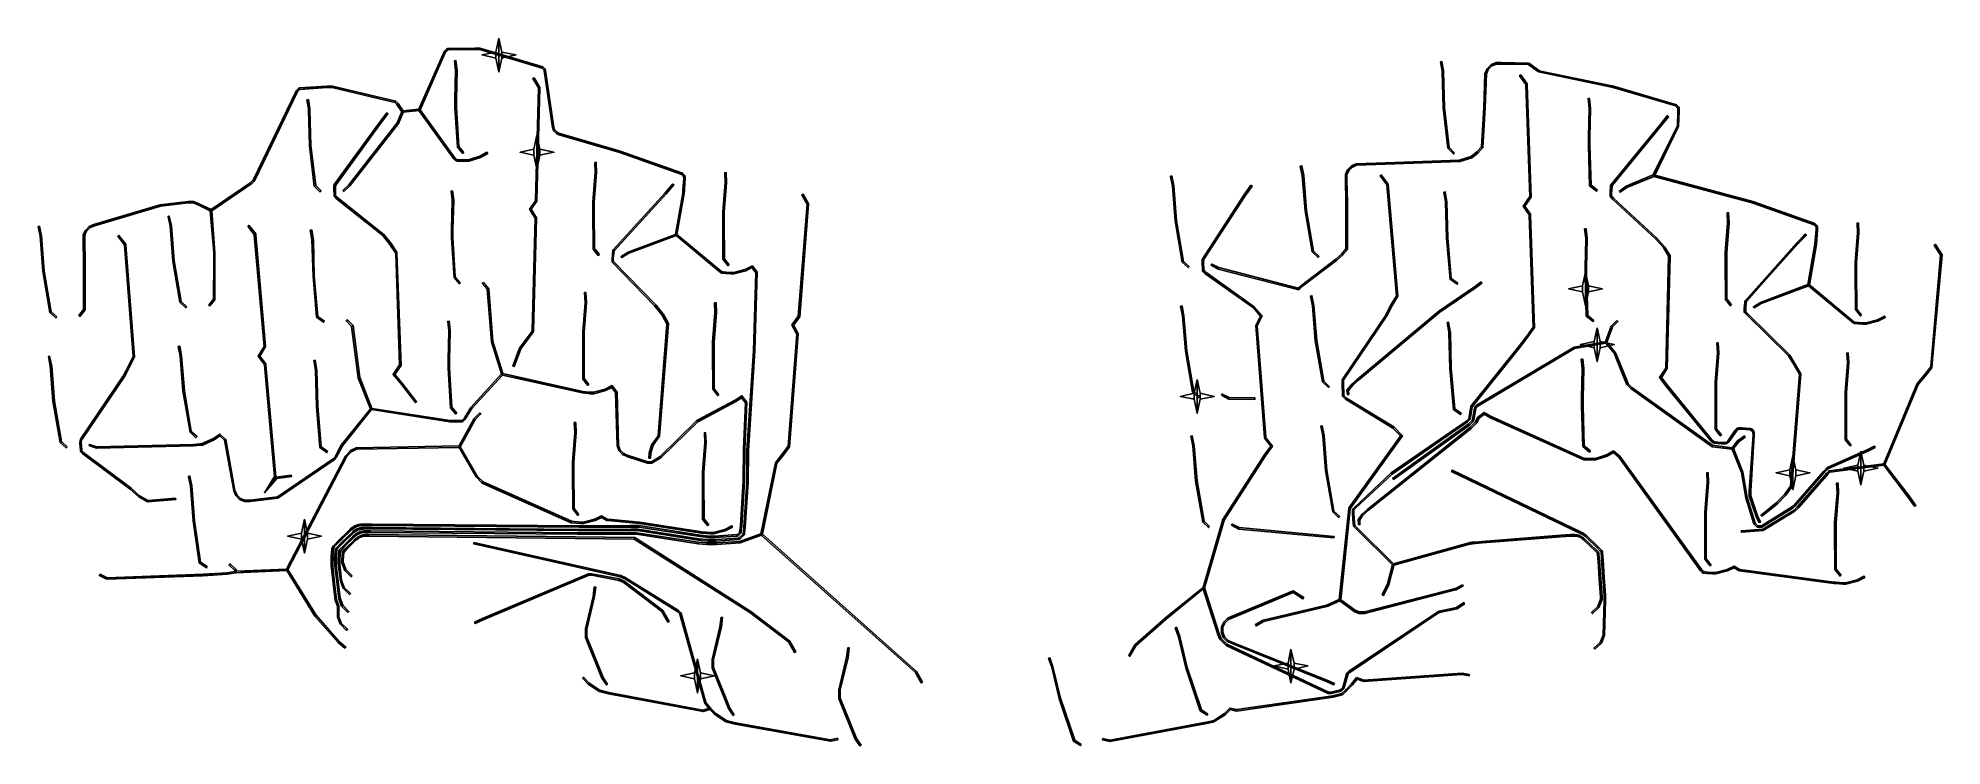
# Model space of a CAD drawing. Extents: x -6.6 to 4.1, y -1.5 to 2.4.
import ezdxf

# ---------------------------------------------------------------- set-up
doc = ezdxf.new("R2010")
doc.units = 0
doc.layers.add('_0', color=7, linetype='Continuous')

msp = doc.modelspace()

# ---------------------------------------------------------------- linework, layer by layer
at = {"layer": '_0'}
for points in [[(-4.011, 2.449, 0), (-4.011, 2.26, 0), (-4.028, 2.338, 0), (-4.028, 2.371, 0)], [(-4.011, 2.449, 0), (-3.994, 2.371, 0), (-3.994, 2.338, 0), (-4.011, 2.26, 0)], [(-4.309, 2.372, 0), (-4.452, 2.048, 0), (-4.459, 2.044, 0), (-4.303, 2.389, 0)], [(-4.459, 2.044, 0), (-4.459, 2.052, 0), (-4.316, 2.376, 0), (-4.303, 2.389, 0)], [(-4.299, 2.382, 0), (-4.309, 2.372, 0), (-4.303, 2.389, 0), (-4.296, 2.391, 0)], [(-4.295, 2.383, 0), (-4.299, 2.382, 0), (-4.296, 2.391, 0), (-4.295, 2.383, 0)], [(-4.295, 2.383, 0), (-4.296, 2.391, 0), (-4.146, 2.393, 0), (-4.117, 2.393, 0)], [(-4.146, 2.385, 0), (-4.295, 2.383, 0), (-4.117, 2.393, 0), (-4.146, 2.385, 0)], [(-4.118, 2.385, 0), (-4.146, 2.385, 0), (-4.117, 2.393, 0), (-4.118, 2.385, 0)], [(-3.77, 2.282, 0), (-4.118, 2.385, 0), (-4.117, 2.393, 0), (-3.766, 2.289, 0)], [(-4.028, 2.338, 0), (-4.105, 2.355, 0), (-4.028, 2.371, 0), (-4.028, 2.338, 0)], [(-3.994, 2.371, 0), (-3.916, 2.355, 0), (-3.994, 2.338, 0), (-3.994, 2.371, 0)], [(-4.253, 2.268, 0), (-4.259, 2.323, 0), (-4.251, 2.324, 0), (-4.245, 2.268, 0)], [(-4.257, 2.061, 0), (-4.245, 2.268, 0), (-4.249, 2.108, 0), (-4.257, 2.061, 0)], [(-4.257, 2.061, 0), (-4.257, 2.108, 0), (-4.253, 2.268, 0), (-4.245, 2.268, 0)], [(-3.759, 2.271, 0), (-3.77, 2.282, 0), (-3.766, 2.289, 0), (-3.752, 2.276, 0)], [(-3.758, 2.267, 0), (-3.759, 2.271, 0), (-3.752, 2.276, 0), (-3.75, 2.269, 0)], [(-3.711, 1.949, 0), (-3.758, 2.267, 0), (-3.75, 2.269, 0), (-3.704, 1.95, 0)], [(1.259, 2.266, 0), (1.25, 2.316, 0), (1.258, 2.318, 0), (1.267, 2.266, 0)], [(1.26, 2.262, 0), (1.259, 2.266, 0), (1.267, 2.266, 0), (1.267, 2.262, 0)], [(1.265, 2.06, 0), (1.26, 2.262, 0), (1.267, 2.262, 0), (1.273, 2.061, 0)], [(1.507, 2.25, 0), (1.501, 2.06, 0), (1.493, 2.061, 0), (1.499, 2.252, 0)], [(1.517, 2.274, 0), (1.507, 2.25, 0), (1.499, 2.252, 0), (1.511, 2.278, 0)], [(1.537, 2.294, 0), (1.517, 2.274, 0), (1.511, 2.278, 0), (1.533, 2.301, 0)], [(1.537, 2.294, 0), (1.533, 2.301, 0), (1.555, 2.31, 0), (1.562, 2.312, 0)], [(1.558, 2.302, 0), (1.537, 2.294, 0), (1.562, 2.312, 0), (1.558, 2.302, 0)], [(1.563, 2.304, 0), (1.558, 2.302, 0), (1.562, 2.312, 0), (1.563, 2.304, 0)], [(1.563, 2.304, 0), (1.562, 2.312, 0), (1.591, 2.312, 0), (1.741, 2.31, 0)], [(1.591, 2.304, 0), (1.563, 2.304, 0), (1.741, 2.31, 0), (1.748, 2.307, 0)], [(1.74, 2.302, 0), (1.591, 2.304, 0), (1.748, 2.307, 0), (1.74, 2.302, 0)], [(1.727, 2.19, 0), (1.692, 2.239, 0), (1.699, 2.244, 0), (1.734, 2.193, 0)], [(1.744, 2.3, 0), (1.74, 2.302, 0), (1.748, 2.307, 0), (1.744, 2.3, 0)], [(1.793, 2.264, 0), (1.744, 2.3, 0), (1.748, 2.307, 0), (1.798, 2.27, 0)], [(1.8, 2.26, 0), (1.793, 2.264, 0), (1.798, 2.27, 0), (1.803, 2.267, 0)], [(1.808, 2.258, 0), (1.8, 2.26, 0), (1.803, 2.267, 0), (1.81, 2.265, 0)], [(2.216, 2.174, 0), (1.808, 2.258, 0), (1.81, 2.265, 0), (2.218, 2.181, 0)], [(-5.376, 1.656, 0), (-5.383, 1.66, 0), (-5.143, 2.156, 0), (-5.132, 2.167, 0)], [(-5.137, 2.151, 0), (-5.376, 1.656, 0), (-5.132, 2.167, 0), (-5.137, 2.151, 0)], [(-5.127, 2.161, 0), (-5.137, 2.151, 0), (-5.132, 2.167, 0), (-5.126, 2.171, 0)], [(-5.123, 2.163, 0), (-5.127, 2.161, 0), (-5.126, 2.171, 0), (-5.123, 2.163, 0)], [(-5.123, 2.163, 0), (-5.126, 2.171, 0), (-4.971, 2.181, 0), (-4.942, 2.181, 0)], [(-4.971, 2.173, 0), (-5.123, 2.163, 0), (-4.942, 2.181, 0), (-4.971, 2.173, 0)], [(-4.943, 2.173, 0), (-4.971, 2.173, 0), (-4.942, 2.181, 0), (-4.943, 2.173, 0)], [(-4.592, 2.089, 0), (-4.943, 2.173, 0), (-4.942, 2.181, 0), (-4.588, 2.096, 0)], [(-3.79, 2.172, 0), (-3.822, 2.223, 0), (-3.815, 2.227, 0), (-3.782, 2.174, 0)], [(-3.807, 1.541, 0), (-3.806, 1.544, 0), (-3.79, 2.169, 0), (-3.799, 1.538, 0)], [(-3.79, 2.172, 0), (-3.782, 2.174, 0), (-3.782, 2.169, 0), (-3.799, 1.544, 0)], [(-3.79, 2.169, 0), (-3.79, 2.172, 0), (-3.799, 1.544, 0), (-3.799, 1.538, 0)], [(1.727, 2.187, 0), (1.727, 2.19, 0), (1.734, 2.193, 0), (1.735, 2.187, 0)], [(1.749, 1.564, 0), (1.727, 2.187, 0), (1.735, 2.187, 0), (1.757, 1.561, 0)], [(2.565, 2.07, 0), (2.216, 2.174, 0), (2.218, 2.181, 0), (2.569, 2.077, 0)], [(-5.075, 2.054, 0), (-5.084, 2.104, 0), (-5.076, 2.106, 0), (-5.067, 2.055, 0)], [(-5.075, 2.05, 0), (-5.075, 2.054, 0), (-5.067, 2.055, 0), (-5.067, 2.05, 0)], [(-5.069, 1.848, 0), (-5.075, 2.05, 0), (-5.067, 2.05, 0), (-5.062, 1.849, 0)], [(-4.931, 1.631, 0), (-4.679, 1.978, 0), (-4.637, 2.032, 0), (-4.923, 1.627, 0)], [(-4.637, 2.032, 0), (-4.673, 1.973, 0), (-4.923, 1.627, 0), (-4.637, 2.032, 0)], [(-4.637, 2.032, 0), (-4.631, 2.027, 0), (-4.673, 1.973, 0), (-4.637, 2.032, 0)], [(-4.581, 2.078, 0), (-4.592, 2.089, 0), (-4.588, 2.096, 0), (-4.575, 2.083, 0)], [(-4.553, 2.038, 0), (-4.581, 2.078, 0), (-4.575, 2.083, 0), (-4.547, 2.042, 0)], [(-4.572, 1.972, 0), (-4.579, 1.976, 0), (-4.553, 2.038, 0), (-4.547, 2.042, 0)], [(-4.546, 2.035, 0), (-4.572, 1.972, 0), (-4.547, 2.042, 0), (-4.546, 2.035, 0)], [(-4.459, 2.044, 0), (-4.546, 2.035, 0), (-4.547, 2.042, 0), (-4.459, 2.052, 0)], [(-4.452, 2.048, 0), (-4.259, 1.782, 0), (-4.265, 1.776, 0), (-4.459, 2.044, 0)], [(-4.257, 2.061, 0), (-4.249, 2.108, 0), (-4.249, 2.061, 0), (-4.257, 2.061, 0)], [(-4.243, 1.84, 0), (-4.257, 2.061, 0), (-4.249, 2.061, 0), (-4.236, 1.843, 0)], [(1.291, 1.835, 0), (1.265, 2.06, 0), (1.273, 2.061, 0), (1.299, 1.838, 0)], [(1.501, 2.06, 0), (1.488, 1.838, 0), (1.48, 1.841, 0), (1.493, 2.061, 0)], [(2.081, 2.056, 0), (2.075, 2.111, 0), (2.083, 2.112, 0), (2.089, 2.056, 0)], [(2.084, 1.624, 0), (2.077, 1.85, 0), (2.077, 1.896, 0), (2.081, 2.056, 0)], [(2.084, 1.624, 0), (2.081, 2.056, 0), (2.085, 1.896, 0), (2.085, 1.85, 0)], [(2.081, 2.056, 0), (2.089, 2.056, 0), (2.085, 1.896, 0), (2.081, 2.056, 0)], [(2.575, 2.06, 0), (2.565, 2.07, 0), (2.569, 2.077, 0), (2.582, 2.064, 0)], [(2.574, 1.96, 0), (2.576, 2.039, 0), (2.584, 2.039, 0), (2.581, 1.958, 0)], [(2.576, 2.056, 0), (2.575, 2.06, 0), (2.582, 2.064, 0), (2.584, 2.057, 0)], [(2.576, 2.043, 0), (2.576, 2.056, 0), (2.584, 2.057, 0), (2.584, 2.043, 0)], [(2.576, 2.039, 0), (2.576, 2.043, 0), (2.584, 2.043, 0), (2.584, 2.039, 0)], [(-4.572, 1.972, 0), (-4.844, 1.624, 0), (-4.85, 1.629, 0), (-4.579, 1.976, 0)], [(-3.71, 1.944, 0), (-3.711, 1.949, 0), (-3.704, 1.95, 0), (-3.703, 1.947, 0)], [(-3.707, 1.935, 0), (-3.71, 1.944, 0), (-3.703, 1.947, 0), (-3.7, 1.939, 0)], [(-3.703, 1.93, 0), (-3.707, 1.935, 0), (-3.7, 1.939, 0), (-3.697, 1.935, 0)], [(-3.69, 1.917, 0), (-3.703, 1.93, 0), (-3.697, 1.935, 0), (-3.685, 1.923, 0)], [(-3.682, 1.912, 0), (-3.69, 1.917, 0), (-3.685, 1.923, 0), (-3.679, 1.919, 0)], [(-3.674, 1.909, 0), (-3.682, 1.912, 0), (-3.679, 1.919, 0), (-3.671, 1.916, 0)], [(-3.335, 1.81, 0), (-3.674, 1.909, 0), (-3.671, 1.916, 0), (-3.333, 1.818, 0)], [(2.204, 1.631, 0), (2.476, 1.962, 0), (2.482, 1.957, 0), (2.211, 1.627, 0)], [(2.442, 1.677, 0), (2.439, 1.685, 0), (2.574, 1.96, 0), (2.442, 1.677, 0)], [(2.442, 1.677, 0), (2.574, 1.96, 0), (2.581, 1.958, 0), (2.448, 1.684, 0)], [(2.476, 1.962, 0), (2.517, 2.015, 0), (2.524, 2.01, 0), (2.482, 1.957, 0)], [(-5.043, 1.623, 0), (-5.069, 1.848, 0), (-5.062, 1.849, 0), (-5.035, 1.626, 0)], [(-4.207, 1.811, 0), (-4.213, 1.805, 0), (-4.243, 1.84, 0), (-4.236, 1.843, 0)], [(-4.117, 1.79, 0), (-4.078, 1.812, 0), (-4.074, 1.805, 0), (-4.114, 1.782, 0)], [(-3.816, 1.796, 0), (-3.893, 1.812, 0), (-3.816, 1.829, 0), (-3.816, 1.796, 0)], [(-3.799, 1.907, 0), (-3.799, 1.718, 0), (-3.816, 1.796, 0), (-3.816, 1.829, 0)], [(-3.799, 1.907, 0), (-3.782, 1.829, 0), (-3.782, 1.796, 0), (-3.799, 1.718, 0)], [(-3.782, 1.829, 0), (-3.704, 1.812, 0), (-3.782, 1.796, 0), (-3.782, 1.829, 0)], [(-2.989, 1.688, 0), (-3.335, 1.81, 0), (-3.333, 1.818, 0), (-2.985, 1.695, 0)], [(1.329, 1.807, 0), (1.323, 1.802, 0), (1.291, 1.835, 0), (1.299, 1.838, 0)], [(1.46, 1.807, 0), (1.426, 1.78, 0), (1.422, 1.788, 0), (1.454, 1.813, 0)], [(1.488, 1.838, 0), (1.46, 1.807, 0), (1.454, 1.813, 0), (1.48, 1.841, 0)], [(2.084, 1.624, 0), (2.085, 1.85, 0), (2.092, 1.628, 0), (2.084, 1.624, 0)], [(-4.259, 1.782, 0), (-4.251, 1.773, 0), (-4.255, 1.767, 0), (-4.265, 1.776, 0)], [(-4.251, 1.773, 0), (-4.247, 1.771, 0), (-4.249, 1.763, 0), (-4.255, 1.767, 0)], [(-4.247, 1.771, 0), (-4.241, 1.77, 0), (-4.242, 1.762, 0), (-4.249, 1.763, 0)], [(-4.241, 1.77, 0), (-4.221, 1.77, 0), (-4.221, 1.762, 0), (-4.242, 1.762, 0)], [(-4.221, 1.77, 0), (-4.199, 1.769, 0), (-4.199, 1.761, 0), (-4.221, 1.762, 0)], [(-4.199, 1.769, 0), (-4.195, 1.769, 0), (-4.195, 1.761, 0), (-4.199, 1.761, 0)], [(-4.195, 1.769, 0), (-4.181, 1.769, 0), (-4.179, 1.761, 0), (-4.195, 1.761, 0)], [(-4.181, 1.769, 0), (-4.117, 1.79, 0), (-4.114, 1.782, 0), (-4.179, 1.761, 0)], [(-3.473, 1.699, 0), (-3.475, 1.754, 0), (-3.467, 1.755, 0), (-3.465, 1.699, 0)], [(0.478, 1.68, 0), (0.467, 1.734, 0), (0.475, 1.736, 0), (0.486, 1.681, 0)], [(0.733, 1.697, 0), (0.728, 1.685, 0), (0.726, 1.701, 0), (0.731, 1.713, 0)], [(0.738, 1.709, 0), (0.731, 1.713, 0), (0.754, 1.736, 0), (0.763, 1.74, 0)], [(0.738, 1.709, 0), (0.733, 1.697, 0), (0.731, 1.713, 0), (0.738, 1.709, 0)], [(0.758, 1.729, 0), (0.738, 1.709, 0), (0.763, 1.74, 0), (0.758, 1.729, 0)], [(0.766, 1.732, 0), (0.758, 1.729, 0), (0.763, 1.74, 0), (0.78, 1.747, 0)], [(0.782, 1.739, 0), (0.766, 1.732, 0), (0.78, 1.747, 0), (0.782, 1.739, 0)], [(0.782, 1.739, 0), (0.78, 1.747, 0), (0.943, 1.753, 0), (1.357, 1.767, 0)], [(0.943, 1.745, 0), (0.782, 1.739, 0), (1.357, 1.767, 0), (0.943, 1.745, 0)], [(1.358, 1.759, 0), (0.943, 1.745, 0), (1.357, 1.767, 0), (1.358, 1.759, 0)], [(1.426, 1.78, 0), (1.358, 1.759, 0), (1.357, 1.767, 0), (1.422, 1.788, 0)], [(-5.398, 1.633, 0), (-5.616, 1.485, 0), (-5.62, 1.491, 0), (-5.403, 1.639, 0)], [(-5.394, 1.636, 0), (-5.398, 1.633, 0), (-5.403, 1.639, 0), (-5.399, 1.642, 0)], [(-5.381, 1.649, 0), (-5.394, 1.636, 0), (-5.399, 1.642, 0), (-5.388, 1.654, 0)], [(-5.376, 1.656, 0), (-5.381, 1.649, 0), (-5.388, 1.654, 0), (-5.383, 1.66, 0)], [(-5.005, 1.596, 0), (-5.011, 1.59, 0), (-5.043, 1.623, 0), (-5.035, 1.626, 0)], [(-4.932, 1.568, 0), (-4.933, 1.61, 0), (-4.933, 1.624, 0), (-4.931, 1.631, 0)], [(-4.928, 1.562, 0), (-4.932, 1.568, 0), (-4.931, 1.631, 0), (-4.928, 1.562, 0)], [(-4.928, 1.562, 0), (-4.931, 1.631, 0), (-4.925, 1.623, 0), (-4.925, 1.611, 0)], [(-4.931, 1.631, 0), (-4.923, 1.627, 0), (-4.925, 1.623, 0), (-4.931, 1.631, 0)], [(-4.928, 1.562, 0), (-4.925, 1.611, 0), (-4.924, 1.57, 0), (-4.928, 1.562, 0)], [(-4.844, 1.624, 0), (-4.877, 1.592, 0), (-4.883, 1.598, 0), (-4.85, 1.629, 0)], [(-4.272, 1.544, 0), (-4.278, 1.595, 0), (-4.27, 1.596, 0), (-4.264, 1.544, 0)], [(-3.486, 1.486, 0), (-3.486, 1.533, 0), (-3.473, 1.699, 0), (-3.486, 1.486, 0)], [(-3.486, 1.486, 0), (-3.473, 1.699, 0), (-3.465, 1.699, 0), (-3.478, 1.533, 0)], [(-3.083, 1.584, 0), (-3.039, 1.635, 0), (-3.033, 1.63, 0), (-3.077, 1.579, 0)], [(-2.979, 1.677, 0), (-2.989, 1.688, 0), (-2.985, 1.695, 0), (-2.972, 1.681, 0)], [(-2.984, 1.583, 0), (-2.983, 1.599, 0), (-2.975, 1.598, 0), (-2.976, 1.582, 0)], [(-2.983, 1.599, 0), (-2.979, 1.645, 0), (-2.972, 1.644, 0), (-2.975, 1.598, 0)], [(-2.978, 1.674, 0), (-2.979, 1.677, 0), (-2.972, 1.681, 0), (-2.97, 1.675, 0)], [(-2.979, 1.645, 0), (-2.978, 1.661, 0), (-2.97, 1.661, 0), (-2.972, 1.644, 0)], [(-2.978, 1.661, 0), (-2.978, 1.674, 0), (-2.97, 1.675, 0), (-2.97, 1.661, 0)], [(-2.76, 1.429, 0), (-2.76, 1.476, 0), (-2.747, 1.642, 0), (-2.76, 1.429, 0)], [(-2.76, 1.429, 0), (-2.747, 1.642, 0), (-2.739, 1.642, 0), (-2.752, 1.476, 0)], [(-2.747, 1.642, 0), (-2.749, 1.697, 0), (-2.741, 1.697, 0), (-2.739, 1.642, 0)], [(-0.248, 1.623, 0), (-0.259, 1.677, 0), (-0.251, 1.679, 0), (-0.24, 1.624, 0)], [(-0.232, 1.428, 0), (-0.248, 1.623, 0), (-0.24, 1.624, 0), (-0.225, 1.429, 0)], [(0.191, 1.628, 0), (-0.073, 1.21, 0), (-0.081, 1.213, 0), (0.152, 1.572, 0)], [(0.191, 1.628, 0), (0.159, 1.568, 0), (-0.073, 1.21, 0), (0.191, 1.628, 0)], [(0.191, 1.628, 0), (0.198, 1.623, 0), (0.159, 1.568, 0), (0.191, 1.628, 0)], [(0.494, 1.485, 0), (0.478, 1.68, 0), (0.486, 1.681, 0), (0.502, 1.486, 0)], [(0.722, 1.532, 0), (0.72, 1.656, 0), (0.72, 1.687, 0), (0.726, 1.701, 0)], [(0.73, 1.487, 0), (0.722, 1.487, 0), (0.722, 1.532, 0), (0.726, 1.701, 0)], [(0.728, 1.685, 0), (0.728, 1.656, 0), (0.726, 1.701, 0), (0.728, 1.685, 0)], [(0.728, 1.656, 0), (0.73, 1.532, 0), (0.73, 1.487, 0), (0.726, 1.701, 0)], [(0.949, 1.633, 0), (0.913, 1.68, 0), (0.919, 1.685, 0), (0.957, 1.636, 0)], [(0.95, 1.63, 0), (0.949, 1.633, 0), (0.957, 1.636, 0), (0.958, 1.631, 0)], [(1.005, 1.009), (0.95, 1.63, 0), (0.958, 1.631, 0), (1.005, 1.009)], [(1.005, 1.009), (0.958, 1.631, 0), (1.013, 1.007), (1.005, 1.009)], [(2.127, 1.6, 0), (2.122, 1.594, 0), (2.084, 1.624, 0), (2.092, 1.628, 0)], [(2.201, 1.562, 0), (2.199, 1.569, 0), (2.199, 1.583, 0), (2.201, 1.625, 0)], [(2.201, 1.562, 0), (2.204, 1.631, 0), (2.207, 1.582, 0), (2.207, 1.57, 0)], [(2.201, 1.562, 0), (2.201, 1.625, 0), (2.204, 1.631, 0), (2.201, 1.562, 0)], [(2.204, 1.631, 0), (2.209, 1.623, 0), (2.207, 1.582, 0), (2.204, 1.631, 0)], [(2.204, 1.631, 0), (2.211, 1.627, 0), (2.209, 1.623, 0), (2.204, 1.631, 0)], [(2.292, 1.615, 0), (2.254, 1.589, 0), (2.25, 1.595, 0), (2.288, 1.622, 0)], [(2.442, 1.677, 0), (2.292, 1.615, 0), (2.288, 1.622, 0), (2.439, 1.685, 0)], [(2.992, 1.529, 0), (2.442, 1.677, 0), (2.448, 1.684, 0), (2.995, 1.536, 0)], [(-5.903, 1.51, 0), (-6.271, 1.401, 0), (-6.274, 1.408, 0), (-5.904, 1.518, 0)], [(-5.903, 1.51, 0), (-5.904, 1.518, 0), (-5.748, 1.537, 0), (-5.717, 1.536, 0)], [(-5.747, 1.529, 0), (-5.903, 1.51, 0), (-5.717, 1.536, 0), (-5.747, 1.529, 0)], [(-5.719, 1.529, 0), (-5.747, 1.529, 0), (-5.717, 1.536, 0), (-5.719, 1.529, 0)], [(-5.695, 1.519, 0), (-5.719, 1.529, 0), (-5.717, 1.536, 0), (-5.692, 1.526, 0)], [(-5.624, 1.484, 0), (-5.695, 1.519, 0), (-5.692, 1.526, 0), (-5.62, 1.491, 0)], [(-5.605, 1.252, 0), (-5.624, 1.484, 0), (-5.62, 1.491, 0), (-5.605, 1.252, 0)], [(-5.616, 1.485, 0), (-5.598, 1.252, 0), (-5.605, 1.252, 0), (-5.62, 1.491, 0)], [(-4.918, 1.552, 0), (-4.928, 1.562, 0), (-4.924, 1.57, 0), (-4.922, 1.567, 0)], [(-4.918, 1.552, 0), (-4.922, 1.567, 0), (-4.913, 1.558, 0), (-4.918, 1.552, 0)], [(-4.659, 1.346, 0), (-4.918, 1.552, 0), (-4.913, 1.558, 0), (-4.653, 1.351, 0)], [(-4.276, 1.333, 0), (-4.272, 1.54, 0), (-4.272, 1.544, 0), (-4.268, 1.333, 0)], [(-4.276, 1.333, 0), (-4.276, 1.38, 0), (-4.272, 1.54, 0), (-4.276, 1.333, 0)], [(-4.272, 1.544, 0), (-4.268, 1.38, 0), (-4.268, 1.333, 0), (-4.272, 1.544, 0)], [(-4.272, 1.544, 0), (-4.264, 1.544, 0), (-4.264, 1.54, 0), (-4.268, 1.38, 0)], [(-3.84, 1.493, 0), (-3.807, 1.541, 0), (-3.799, 1.538, 0), (-3.831, 1.493, 0)], [(-3.84, 1.493, 0), (-3.831, 1.493, 0), (-3.801, 1.446, 0), (-3.809, 1.444, 0)], [(-3.485, 1.271, 0), (-3.486, 1.486, 0), (-3.478, 1.533, 0), (-3.478, 1.486, 0)], [(-3.372, 1.267, 0), (-3.083, 1.584, 0), (-3.077, 1.579, 0), (-3.365, 1.262, 0)], [(-3.024, 1.353, 0), (-2.984, 1.583, 0), (-3.021, 1.346, 0), (-3.024, 1.353, 0)], [(-2.984, 1.583, 0), (-2.976, 1.582, 0), (-3.016, 1.352, 0), (-3.021, 1.346, 0)], [(-2.338, 0.896), (-2.289, 1.522, 0), (-2.33, 0.893), (-2.338, 0.896)], [(-2.289, 1.522, 0), (-2.281, 1.524, 0), (-2.33, 0.893), (-2.289, 1.522, 0)], [(-2.289, 1.522, 0), (-2.318, 1.574, 0), (-2.311, 1.578, 0), (-2.281, 1.524, 0)], [(1.279, 1.534, 0), (1.269, 1.588, 0), (1.277, 1.59, 0), (1.286, 1.534, 0)], [(1.284, 1.332, 0), (1.279, 1.534, 0), (1.286, 1.534, 0), (1.292, 1.333, 0)], [(1.712, 1.51, 0), (1.749, 1.564, 0), (1.757, 1.561, 0), (1.722, 1.51, 0)], [(1.712, 1.51, 0), (1.722, 1.51, 0), (1.754, 1.465, 0), (1.746, 1.462, 0)], [(2.212, 1.55, 0), (2.201, 1.562, 0), (2.207, 1.57, 0), (2.208, 1.566, 0)], [(2.212, 1.55, 0), (2.208, 1.566, 0), (2.218, 1.556, 0), (2.212, 1.55, 0)], [(2.454, 1.327, 0), (2.212, 1.55, 0), (2.218, 1.556, 0), (2.459, 1.332, 0)], [(3.338, 1.407, 0), (2.992, 1.529, 0), (2.995, 1.536, 0), (3.342, 1.414, 0)], [(-6.575, 1.342, 0), (-6.586, 1.396, 0), (-6.579, 1.398, 0), (-6.567, 1.343, 0)], [(-6.295, 1.391, 0), (-6.316, 1.371, 0), (-6.322, 1.375, 0), (-6.3, 1.397, 0)], [(-6.271, 1.401, 0), (-6.295, 1.391, 0), (-6.3, 1.397, 0), (-6.274, 1.408, 0)], [(-5.849, 1.399, 0), (-5.86, 1.453, 0), (-5.853, 1.455, 0), (-5.841, 1.4, 0)], [(-5.834, 1.204), (-5.849, 1.399, 0), (-5.841, 1.4, 0), (-5.826, 1.205)], [(-5.415, 1.399, 0), (-5.409, 1.404, 0), (-5.37, 1.355, 0), (-5.378, 1.352, 0)], [(-3.818, 0.81), (-3.826, 0.813), (-3.826, 0.816), (-3.809, 1.441, 0)], [(-3.801, 1.446, 0), (-3.801, 1.441, 0), (-3.818, 0.816), (-3.809, 1.444, 0)], [(-3.818, 0.816), (-3.818, 0.81), (-3.809, 1.441, 0), (-3.809, 1.444, 0)], [(-3.485, 1.271, 0), (-3.478, 1.486, 0), (-3.477, 1.274, 0), (-3.485, 1.271, 0)], [(-2.759, 1.214, 0), (-2.76, 1.429, 0), (-2.752, 1.476, 0), (-2.752, 1.429, 0)], [(-2.759, 1.214, 0), (-2.752, 1.429, 0), (-2.751, 1.216, 0), (-2.759, 1.214, 0)], [(-0.193, 1.198), (-0.232, 1.428, 0), (-0.225, 1.429, 0), (-0.185, 1.202)], [(0.534, 1.255, 0), (0.494, 1.485, 0), (0.502, 1.486, 0), (0.541, 1.259, 0)], [(0.73, 1.487, 0), (0.73, 1.269, 0), (0.722, 1.272, 0), (0.722, 1.487, 0)], [(1.754, 1.465, 0), (1.754, 1.459, 0), (1.746, 1.459, 0), (1.746, 1.462, 0)], [(1.754, 1.459, 0), (1.776, 0.833), (1.768, 0.835), (1.746, 1.459, 0)], [(2.063, 1.332, 0), (2.056, 1.383, 0), (2.064, 1.384, 0), (2.07, 1.332, 0)], [(2.842, 1.252, 0), (2.855, 1.418, 0), (2.863, 1.418, 0), (2.85, 1.252, 0)], [(2.855, 1.418, 0), (2.852, 1.473, 0), (2.86, 1.474, 0), (2.863, 1.418, 0)], [(3.348, 1.398, 0), (3.338, 1.407, 0), (3.342, 1.414, 0), (3.354, 1.402, 0)], [(3.349, 1.394, 0), (3.348, 1.398, 0), (3.354, 1.402, 0), (3.357, 1.395, 0)], [(3.349, 1.38, 0), (3.349, 1.394, 0), (3.357, 1.395, 0), (3.357, 1.379, 0)], [(3.581, 1.361, 0), (3.578, 1.416, 0), (3.586, 1.416, 0), (3.589, 1.361, 0)], [(-6.56, 1.147), (-6.575, 1.342, 0), (-6.567, 1.343, 0), (-6.552, 1.148)], [(-6.332, 1.195), (-6.334, 1.318, 0), (-6.334, 1.348, 0), (-6.328, 1.362, 0)], [(-6.324, 1.149), (-6.332, 1.149), (-6.332, 1.195), (-6.328, 1.362, 0)], [(-6.321, 1.359, 0), (-6.326, 1.347, 0), (-6.328, 1.362, 0), (-6.322, 1.375, 0)], [(-6.326, 1.347, 0), (-6.326, 1.318, 0), (-6.328, 1.362, 0), (-6.326, 1.347, 0)], [(-6.326, 1.318, 0), (-6.324, 1.195), (-6.324, 1.149), (-6.328, 1.362, 0)], [(-6.316, 1.371, 0), (-6.321, 1.359, 0), (-6.322, 1.375, 0), (-6.316, 1.371, 0)], [(-6.104, 1.295, 0), (-6.141, 1.342, 0), (-6.135, 1.347, 0), (-6.096, 1.298, 0)], [(-6.104, 1.292, 0), (-6.104, 1.295, 0), (-6.096, 1.298, 0), (-6.096, 1.292, 0)], [(-6.055, 0.67), (-6.104, 1.292, 0), (-6.096, 1.292, 0), (-6.055, 0.67)], [(-6.055, 0.67), (-6.096, 1.292, 0), (-6.047, 0.668), (-6.055, 0.67)], [(-5.37, 1.355, 0), (-5.37, 1.35, 0), (-5.378, 1.349, 0), (-5.378, 1.352, 0)], [(-5.37, 1.35, 0), (-5.323, 0.727), (-5.378, 1.349, 0), (-5.37, 1.35, 0)], [(-5.37, 1.35, 0), (-5.315, 0.726), (-5.323, 0.727), (-5.37, 1.35, 0)], [(-5.056, 1.322, 0), (-5.065, 1.376, 0), (-5.057, 1.378, 0), (-5.048, 1.323, 0)], [(-5.05, 1.12), (-5.056, 1.322, 0), (-5.048, 1.323, 0), (-5.043, 1.121)], [(-4.62, 1.296, 0), (-4.659, 1.346, 0), (-4.653, 1.351, 0), (-4.614, 1.301, 0)], [(-4.62, 1.296, 0), (-4.614, 1.301, 0), (-4.581, 1.253, 0), (-4.589, 1.25, 0)], [(-4.262, 1.112), (-4.276, 1.333, 0), (-4.268, 1.333, 0), (-4.255, 1.115)], [(-3.024, 1.353, 0), (-3.021, 1.346, 0), (-3.285, 1.247, 0), (-3.289, 1.254, 0)], [(-3.016, 1.352, 0), (-2.768, 1.146), (-2.773, 1.14), (-3.021, 1.346, 0)], [(1.304, 1.102), (1.284, 1.332, 0), (1.292, 1.333, 0), (1.311, 1.107)], [(2.065, 0.896), (2.058, 1.122), (2.058, 1.168), (2.062, 1.328, 0)], [(2.065, 0.896), (2.062, 1.328, 0), (2.063, 1.332, 0), (2.065, 0.896)], [(2.065, 0.896), (2.063, 1.332, 0), (2.066, 1.168), (2.066, 1.122)], [(2.063, 1.332, 0), (2.07, 1.332, 0), (2.07, 1.328, 0), (2.066, 1.168)], [(2.502, 1.284, 0), (2.496, 1.279, 0), (2.454, 1.327, 0), (2.459, 1.332, 0)], [(2.502, 1.284, 0), (2.533, 1.234, 0), (2.525, 1.232, 0), (2.496, 1.279, 0)], [(2.954, 0.984), (3.242, 1.305, 0), (3.289, 1.354, 0), (2.961, 0.98)], [(3.289, 1.354, 0), (3.247, 1.3, 0), (2.961, 0.98), (3.289, 1.354, 0)], [(3.289, 1.354, 0), (3.295, 1.349, 0), (3.247, 1.3, 0), (3.289, 1.354, 0)], [(3.304, 1.072), (3.343, 1.298, 0), (3.307, 1.065), (3.304, 1.072)], [(3.343, 1.298, 0), (3.351, 1.297, 0), (3.312, 1.071), (3.307, 1.065)], [(3.343, 1.298, 0), (3.349, 1.38, 0), (3.357, 1.379, 0), (3.351, 1.297, 0)], [(3.568, 1.195), (3.581, 1.361, 0), (3.589, 1.361, 0), (3.576, 1.195)], [(4.044, 1.236, 0), (4.01, 1.293, 0), (4.017, 1.297, 0), (4.053, 1.238, 0)], [(-5.794, 0.974), (-5.834, 1.204), (-5.826, 1.205), (-5.787, 0.978)], [(-5.598, 1.206), (-5.598, 0.988), (-5.606, 0.991), (-5.605, 1.206)], [(-5.598, 1.252, 0), (-5.598, 1.206), (-5.605, 1.206), (-5.605, 1.252, 0)], [(-4.581, 1.253, 0), (-4.581, 1.247, 0), (-4.588, 1.247, 0), (-4.589, 1.25, 0)], [(-4.581, 1.247, 0), (-4.558, 0.621), (-4.566, 0.624), (-4.588, 1.247, 0)], [(-3.45, 1.24, 0), (-3.457, 1.235, 0), (-3.485, 1.271, 0), (-3.477, 1.274, 0)], [(-3.378, 1.198), (-3.379, 1.205), (-3.379, 1.219, 0), (-3.375, 1.261, 0)], [(-3.378, 1.198), (-3.375, 1.261, 0), (-3.372, 1.267, 0), (-3.372, 1.206)], [(-3.378, 1.198), (-3.372, 1.206), (-3.371, 1.202), (-3.378, 1.198)], [(-3.139, 0.951), (-3.378, 1.198), (-3.371, 1.202), (-3.133, 0.957)], [(-3.372, 1.267, 0), (-3.372, 1.219, 0), (-3.372, 1.206), (-3.372, 1.267, 0)], [(-3.372, 1.267, 0), (-3.368, 1.259, 0), (-3.372, 1.219, 0), (-3.372, 1.267, 0)], [(-3.372, 1.267, 0), (-3.365, 1.262, 0), (-3.368, 1.259, 0), (-3.372, 1.267, 0)], [(-3.285, 1.247, 0), (-3.324, 1.223, 0), (-3.328, 1.23, 0), (-3.289, 1.254, 0)], [(-2.724, 1.183), (-2.731, 1.178), (-2.759, 1.214, 0), (-2.751, 1.216, 0)], [(-2.635, 1.157), (-2.595, 1.177), (-2.598, 1.167), (-2.632, 1.149)], [(-2.595, 1.177), (-2.568, 1.141), (-2.576, 1.138), (-2.598, 1.167)], [(-0.154, 1.173), (-0.159, 1.167), (-0.193, 1.198), (-0.185, 1.202)], [(-0.08, 1.157), (-0.082, 1.193), (-0.082, 1.206), (-0.081, 1.213, 0)], [(-0.073, 1.21, 0), (-0.074, 1.205), (-0.081, 1.213, 0), (-0.073, 1.21, 0)], [(-0.074, 1.205), (-0.074, 1.193), (-0.08, 1.157), (-0.081, 1.213, 0)], [(-0.074, 1.193), (-0.072, 1.158), (-0.079, 1.15), (-0.08, 1.157)], [(0.009, 1.159), (-0.031, 1.18), (-0.028, 1.187), (0.012, 1.167)], [(0.671, 1.209), (0.48, 1.064), (0.475, 1.07), (0.666, 1.215, 0)], [(0.572, 1.23, 0), (0.567, 1.224, 0), (0.534, 1.255, 0), (0.541, 1.259, 0)], [(0.703, 1.237, 0), (0.671, 1.209), (0.666, 1.215, 0), (0.697, 1.242, 0)], [(0.73, 1.269, 0), (0.703, 1.237, 0), (0.697, 1.242, 0), (0.722, 1.272, 0)], [(2.533, 1.229, 0), (2.517, 0.603), (2.509, 0.605), (2.525, 1.23, 0)], [(2.533, 1.234, 0), (2.533, 1.229, 0), (2.525, 1.23, 0), (2.525, 1.232, 0)], [(2.843, 0.99), (2.842, 1.206), (2.842, 1.252, 0), (2.843, 0.99)], [(2.843, 0.99), (2.842, 1.252, 0), (2.85, 1.252, 0), (2.85, 1.206)], [(2.843, 0.99), (2.85, 1.206), (2.851, 0.992), (2.843, 0.99)], [(3.569, 0.933), (3.568, 1.149), (3.568, 1.195), (3.569, 0.933)], [(3.569, 0.933), (3.568, 1.195), (3.576, 1.195), (3.576, 1.149)], [(3.989, 0.611), (3.99, 0.615), (4.044, 1.236, 0), (3.997, 0.608)], [(4.044, 1.236, 0), (4.053, 1.238, 0), (3.997, 0.614), (4.044, 1.236, 0)], [(4.044, 1.236, 0), (3.997, 0.614), (3.997, 0.608), (4.044, 1.236, 0)], [(-6.52, 0.917), (-6.56, 1.147), (-6.552, 1.148), (-6.513, 0.921)], [(-6.324, 1.149), (-6.324, 0.931), (-6.332, 0.934), (-6.332, 1.149)], [(-5.03, 0.89), (-5.05, 1.12), (-5.043, 1.121), (-5.023, 0.895)], [(-4.226, 1.083), (-4.232, 1.077), (-4.262, 1.112), (-4.255, 1.115)], [(-4.076, 1.046), (-4.104, 1.079), (-4.098, 1.084), (-4.068, 1.049)], [(-2.768, 1.146), (-2.765, 1.145), (-2.768, 1.137), (-2.773, 1.14)], [(-2.765, 1.145), (-2.76, 1.144), (-2.761, 1.136), (-2.768, 1.137)], [(-2.76, 1.144), (-2.742, 1.142), (-2.743, 1.134), (-2.761, 1.136)], [(-2.742, 1.142), (-2.715, 1.14), (-2.716, 1.132), (-2.743, 1.134)], [(-2.715, 1.14), (-2.699, 1.14), (-2.698, 1.132), (-2.716, 1.132)], [(-2.699, 1.14), (-2.635, 1.157), (-2.632, 1.149), (-2.698, 1.132)], [(-2.568, 1.141), (-2.581, 0.702), (-2.588, 0.703), (-2.576, 1.138)], [(-0.072, 1.158), (-0.071, 1.153), (-0.075, 1.144), (-0.079, 1.15)], [(-0.071, 1.153), (-0.069, 1.149), (-0.066, 1.134), (-0.075, 1.144)], [(-0.069, 1.149), (-0.061, 1.141), (-0.066, 1.134), (-0.069, 1.149)], [(-0.061, 1.141), (0.21, 0.948), (0.205, 0.942), (-0.066, 1.134)], [(0.458, 1.044), (0.009, 1.159), (0.012, 1.167), (0.456, 1.053)], [(0.48, 1.064), (0.458, 1.044), (0.456, 1.053), (0.475, 1.07)], [(1.348, 1.08), (1.343, 1.074), (1.304, 1.102), (1.311, 1.107)], [(1.44, 1.059), (1.477, 1.087), (1.482, 1.081), (1.445, 1.053)], [(2.044, 1.032), (1.966, 1.048), (2.044, 1.065), (2.044, 1.032)], [(2.06, 1.143), (2.06, 0.954), (2.044, 1.032), (2.044, 1.065)], [(2.06, 1.143), (2.077, 1.065), (2.077, 1.032), (2.06, 0.954)], [(2.065, 0.896), (2.066, 1.122), (2.073, 0.9), (2.065, 0.896)], [(2.077, 1.065), (2.155, 1.048), (2.077, 1.032), (2.077, 1.065)], [(3.304, 1.072), (3.307, 1.065), (3.042, 0.966), (3.039, 0.973)], [(3.312, 1.071), (3.561, 0.864), (3.558, 0.857), (3.307, 1.065)], [(3.569, 0.933), (3.576, 1.149), (3.577, 0.935), (3.569, 0.933)], [(-5.755, 0.949), (-5.761, 0.943), (-5.794, 0.974), (-5.787, 0.978)], [(-5.598, 0.988), (-5.627, 0.953), (-5.633, 0.958), (-5.606, 0.991)], [(-4.053, 0.752), (-4.076, 1.046), (-4.068, 1.049), (-4.045, 0.754)], [(-3.543, 0.76), (-3.543, 0.807), (-3.53, 0.973), (-3.543, 0.76)], [(-3.543, 0.76), (-3.53, 0.973), (-3.522, 0.973), (-3.535, 0.807)], [(-3.53, 0.973), (-3.532, 1.028), (-3.525, 1.028), (-3.522, 0.973)], [(-2.804, 0.916), (-2.806, 0.971), (-2.798, 0.971), (-2.796, 0.916)], [(0.535, 0.954), (0.524, 1.008), (0.532, 1.01), (0.543, 0.955)], [(0.945, 0.902), (0.972, 0.955), (1.005, 1.009), (0.951, 0.898)], [(1.005, 1.009), (0.979, 0.952), (0.951, 0.898), (1.005, 1.009)], [(1.005, 1.009), (1.013, 1.007), (0.979, 0.952), (1.005, 1.009)], [(1.242, 0.924), (1.44, 1.059), (1.445, 1.053), (1.247, 0.918)], [(2.877, 0.959), (2.871, 0.954), (2.843, 0.99), (2.851, 0.992)], [(2.95, 0.916), (2.948, 0.922), (2.948, 0.942), (2.951, 0.973)], [(2.95, 0.916), (2.951, 0.973), (2.952, 0.979), (2.956, 0.923)], [(2.952, 0.979), (2.954, 0.984), (2.956, 0.941), (2.956, 0.923)], [(2.954, 0.984), (2.959, 0.973), (2.956, 0.941), (2.954, 0.984)], [(2.954, 0.984), (2.96, 0.977), (2.959, 0.973), (2.954, 0.984)], [(2.954, 0.984), (2.961, 0.98), (2.96, 0.977), (2.954, 0.984)], [(3.042, 0.966), (3.004, 0.942), (2.999, 0.949), (3.039, 0.973)], [(-6.481, 0.892), (-6.487, 0.886), (-6.52, 0.917), (-6.513, 0.921)], [(-6.324, 0.931), (-6.353, 0.895), (-6.359, 0.9), (-6.332, 0.934)], [(-4.986, 0.868), (-4.991, 0.862), (-5.03, 0.89), (-5.023, 0.895)], [(-4.834, 0.839), (-4.864, 0.87), (-4.858, 0.875), (-4.826, 0.843)], [(-4.291, 0.816), (-4.297, 0.867), (-4.289, 0.868), (-4.283, 0.816)], [(-3.092, 0.906), (-3.099, 0.901), (-3.139, 0.951), (-3.133, 0.957)], [(-3.114, 0.225), (-3.121, 0.227), (-3.072, 0.853), (-3.114, 0.225)], [(-3.064, 0.855), (-3.114, 0.225), (-3.072, 0.853), (-3.064, 0.855)], [(-3.092, 0.906), (-3.064, 0.855), (-3.072, 0.853), (-3.099, 0.901)], [(-2.817, 0.703), (-2.817, 0.75), (-2.804, 0.916), (-2.817, 0.703)], [(-2.817, 0.703), (-2.804, 0.916), (-2.796, 0.916), (-2.809, 0.75)], [(-2.374, 0.847), (-2.338, 0.896), (-2.33, 0.893), (-2.365, 0.846)], [(-0.191, 0.897), (-0.202, 0.951), (-0.194, 0.953), (-0.183, 0.898)], [(-0.175, 0.702), (-0.191, 0.897), (-0.183, 0.898), (-0.167, 0.703)], [(0.21, 0.948), (0.254, 0.897), (0.245, 0.896), (0.205, 0.942)], [(0.254, 0.897), (0.226, 0.842), (0.218, 0.844), (0.245, 0.896)], [(0.551, 0.759), (0.535, 0.954), (0.543, 0.955), (0.559, 0.76)], [(0.704, 0.546), (0.945, 0.902), (0.951, 0.898), (0.711, 0.542)], [(0.787, 0.544), (1.242, 0.924), (1.247, 0.918), (0.792, 0.538)], [(1.298, 0.809), (1.288, 0.86), (1.296, 0.862), (1.305, 0.81)], [(2.108, 0.872), (2.103, 0.866), (2.065, 0.896), (2.073, 0.9)], [(2.236, 0.872), (2.242, 0.866), (2.211, 0.836), (2.204, 0.84)], [(2.961, 0.905), (2.95, 0.916), (2.956, 0.923), (2.957, 0.92)], [(2.961, 0.905), (2.957, 0.92), (2.966, 0.911), (2.961, 0.905)], [(3.195, 0.674), (2.961, 0.905), (2.966, 0.911), (3.202, 0.679)], [(3.561, 0.864), (3.566, 0.863), (3.564, 0.855), (3.558, 0.857)], [(3.566, 0.863), (3.585, 0.861), (3.585, 0.853), (3.564, 0.855)], [(3.603, 0.902), (3.597, 0.897), (3.569, 0.933), (3.577, 0.935)], [(3.585, 0.861), (3.614, 0.859), (3.614, 0.851), (3.585, 0.853)], [(3.614, 0.859), (3.628, 0.859), (3.63, 0.851), (3.614, 0.851)], [(3.628, 0.859), (3.692, 0.876), (3.695, 0.868), (3.63, 0.851)], [(3.692, 0.876), (3.733, 0.896), (3.736, 0.889), (3.695, 0.868)], [(-4.797, 0.551), (-4.834, 0.839), (-4.826, 0.843), (-4.789, 0.553)], [(-4.295, 0.605), (-4.291, 0.812), (-4.291, 0.816), (-4.287, 0.605)], [(-4.295, 0.605), (-4.295, 0.652), (-4.291, 0.812), (-4.295, 0.605)], [(-4.291, 0.816), (-4.287, 0.651), (-4.287, 0.605), (-4.291, 0.816)], [(-4.291, 0.816), (-4.283, 0.816), (-4.283, 0.812), (-4.287, 0.651)], [(-3.997, 0.573), (-4.053, 0.752), (-4.045, 0.754), (-3.989, 0.575)], [(-3.851, 0.763), (-3.889, 0.713), (-3.896, 0.717), (-3.858, 0.768)], [(-3.818, 0.81), (-3.851, 0.763), (-3.858, 0.768), (-3.826, 0.813)], [(-3.542, 0.545), (-3.543, 0.76), (-3.535, 0.807), (-3.535, 0.76)], [(-3.542, 0.545), (-3.535, 0.76), (-3.534, 0.547), (-3.542, 0.545)], [(-2.816, 0.488), (-2.817, 0.703), (-2.809, 0.75), (-2.809, 0.703)], [(-2.395, 0.17), (-2.346, 0.796), (-2.387, 0.167), (-2.395, 0.17)], [(-2.346, 0.796), (-2.338, 0.798), (-2.387, 0.167), (-2.346, 0.796)], [(-2.346, 0.796), (-2.374, 0.847), (-2.365, 0.846), (-2.338, 0.798)], [(0.226, 0.842), (0.275, 0.22), (0.267, 0.219), (0.218, 0.844)], [(0.591, 0.529), (0.551, 0.759), (0.559, 0.76), (0.598, 0.533)], [(1.298, 0.806), (1.298, 0.809), (1.305, 0.81), (1.306, 0.806)], [(1.303, 0.604), (1.298, 0.806), (1.306, 0.806), (1.311, 0.605)], [(1.739, 0.78), (1.699, 0.729), (1.693, 0.734), (1.733, 0.784)], [(1.776, 0.833), (1.739, 0.78), (1.733, 0.784), (1.768, 0.835)], [(2.174, 0.745), (2, 0.715), (1.997, 0.723), (2.172, 0.753)], [(2.11, 0.72), (2.032, 0.737), (2.11, 0.754), (2.11, 0.72)], [(2.126, 0.831), (2.126, 0.642), (2.11, 0.72), (2.11, 0.754)], [(2.126, 0.831), (2.143, 0.754), (2.143, 0.72), (2.126, 0.642)], [(2.143, 0.754), (2.221, 0.737), (2.143, 0.72), (2.143, 0.754)], [(2.174, 0.745), (2.172, 0.753), (2.204, 0.84), (2.174, 0.745)], [(2.211, 0.836), (2.18, 0.75), (2.174, 0.745), (2.204, 0.84)], [(2.18, 0.75), (2.229, 0.691), (2.222, 0.687), (2.174, 0.745)], [(2.798, 0.692), (2.795, 0.747), (2.803, 0.747), (2.805, 0.692)], [(-6.518, 0.616), (-6.529, 0.67), (-6.522, 0.672), (-6.51, 0.617)], [(-6.082, 0.617), (-6.055, 0.67), (-6.047, 0.668), (-6.075, 0.613)], [(-5.792, 0.673), (-5.803, 0.727), (-5.795, 0.729), (-5.784, 0.674)], [(-5.777, 0.478), (-5.792, 0.673), (-5.784, 0.674), (-5.769, 0.479)], [(-5.315, 0.726), (-5.347, 0.673), (-5.357, 0.672), (-5.323, 0.727)], [(-5.347, 0.673), (-5.313, 0.629), (-5.321, 0.626), (-5.357, 0.672)], [(-5.037, 0.594), (-5.046, 0.648), (-5.038, 0.65), (-5.029, 0.594)], [(-3.889, 0.713), (-3.925, 0.615), (-3.933, 0.617), (-3.896, 0.717)], [(-2.816, 0.488), (-2.809, 0.703), (-2.808, 0.49), (-2.816, 0.488)], [(-2.581, 0.702), (-2.617, 0.145), (-2.625, 0.145), (-2.588, 0.703)], [(-0.135, 0.472), (-0.175, 0.702), (-0.167, 0.703), (-0.128, 0.476)], [(1.699, 0.729), (1.429, 0.391), (1.422, 0.395), (1.693, 0.734)], [(2, 0.715), (1.46, 0.393), (1.455, 0.4), (1.997, 0.723)], [(2.043, 0.604), (2.037, 0.655), (2.045, 0.656), (2.051, 0.604)], [(2.229, 0.691), (2.24, 0.665), (2.233, 0.662), (2.222, 0.687)], [(2.24, 0.665), (2.289, 0.543), (2.281, 0.54), (2.233, 0.662)], [(2.785, 0.526), (2.798, 0.692), (2.805, 0.692), (2.792, 0.526)], [(3.229, 0.62), (3.195, 0.674), (3.202, 0.679), (3.235, 0.624)], [(3.524, 0.635), (3.521, 0.69), (3.529, 0.69), (3.532, 0.635)], [(-6.503, 0.421), (-6.518, 0.616), (-6.51, 0.617), (-6.495, 0.422)], [(-6.35, 0.208), (-6.109, 0.564), (-6.102, 0.56), (-6.343, 0.204)], [(-6.109, 0.564), (-6.082, 0.617), (-6.075, 0.613), (-6.102, 0.56)], [(-5.313, 0.629), (-5.313, 0.623), (-5.321, 0.623), (-5.321, 0.626)], [(-5.313, 0.623), (-5.258, -0.001), (-5.266, 0.001), (-5.321, 0.623)], [(-5.031, 0.392), (-5.037, 0.594), (-5.029, 0.594), (-5.023, 0.393)], [(-4.729, 0.379), (-4.797, 0.551), (-4.789, 0.553), (-4.722, 0.381)], [(-4.558, 0.621), (-4.593, 0.57), (-4.603, 0.57), (-4.566, 0.624)], [(-4.593, 0.57), (-4.553, 0.524), (-4.559, 0.519), (-4.603, 0.57)], [(-4.281, 0.384), (-4.295, 0.605), (-4.287, 0.605), (-4.274, 0.387)], [(-3.997, 0.573), (-3.991, 0.567), (-4.163, 0.381), (-4.169, 0.385)], [(-3.997, 0.573), (-3.989, 0.575), (-3.544, 0.467), (-3.991, 0.567)], [(-3.989, 0.575), (-3.543, 0.475), (-3.526, 0.466), (-3.544, 0.467)], [(-3.508, 0.514), (-3.514, 0.509), (-3.542, 0.545), (-3.534, 0.547)], [(-0.109, 0.543), (-0.109, 0.354), (-0.126, 0.432), (-0.126, 0.465)], [(-0.109, 0.543), (-0.092, 0.465), (-0.092, 0.432), (-0.109, 0.354)], [(0.629, 0.504), (0.624, 0.498), (0.591, 0.529), (0.598, 0.533)], [(0.702, 0.449), (0.701, 0.524), (0.701, 0.54), (0.704, 0.546)], [(0.702, 0.449), (0.704, 0.546), (0.709, 0.524), (0.71, 0.452)], [(0.704, 0.546), (0.709, 0.538), (0.709, 0.524), (0.704, 0.546)], [(0.704, 0.546), (0.711, 0.542), (0.709, 0.538), (0.704, 0.546)], [(0.755, 0.516), (0.787, 0.544), (0.736, 0.48), (0.728, 0.483)], [(0.787, 0.544), (0.76, 0.51), (0.736, 0.48), (0.787, 0.544)], [(0.787, 0.544), (0.792, 0.538), (0.76, 0.51), (0.787, 0.544)], [(1.323, 0.374), (1.303, 0.604), (1.311, 0.605), (1.33, 0.378)], [(2.046, 0.168), (2.039, 0.394), (2.039, 0.44), (2.043, 0.6)], [(2.046, 0.168), (2.043, 0.604), (2.047, 0.44), (2.047, 0.394)], [(2.043, 0.604), (2.051, 0.604), (2.051, 0.6), (2.047, 0.44)], [(2.046, 0.168), (2.043, 0.6), (2.043, 0.604), (2.046, 0.168)], [(2.289, 0.543), (2.299, 0.518), (2.292, 0.514), (2.281, 0.54)], [(2.517, 0.603), (2.485, 0.554), (2.475, 0.553), (2.509, 0.605)], [(2.485, 0.554), (2.523, 0.505), (2.516, 0.5), (2.475, 0.553)], [(3.206, -0.054), (3.256, 0.572), (3.214, -0.057), (3.206, -0.054)], [(3.256, 0.572), (3.264, 0.574), (3.214, -0.057), (3.256, 0.572)], [(3.256, 0.572), (3.229, 0.62), (3.235, 0.624), (3.264, 0.574)], [(3.511, 0.469), (3.524, 0.635), (3.532, 0.635), (3.519, 0.468)], [(3.955, 0.568), (3.961, 0.563), (3.92, 0.515), (3.914, 0.519)], [(3.955, 0.568), (3.989, 0.611), (3.997, 0.608), (3.961, 0.563)], [(-5.737, 0.248), (-5.777, 0.478), (-5.769, 0.479), (-5.73, 0.252)], [(-4.553, 0.524), (-4.471, 0.418), (-4.477, 0.413), (-4.559, 0.519)], [(-3.543, 0.475), (-3.526, 0.473), (-3.499, 0.463), (-3.526, 0.466)], [(-3.526, 0.473), (-3.499, 0.471), (-3.481, 0.463), (-3.499, 0.463)], [(-3.499, 0.471), (-3.482, 0.471), (-3.481, 0.463), (-3.499, 0.471)], [(-3.482, 0.471), (-3.418, 0.488), (-3.416, 0.481), (-3.481, 0.463)], [(-3.418, 0.488), (-3.379, 0.508), (-3.381, 0.498), (-3.416, 0.481)], [(-3.379, 0.508), (-3.351, 0.472), (-3.359, 0.47), (-3.381, 0.498)], [(-3.351, 0.472), (-3.343, 0.172), (-3.351, 0.171), (-3.359, 0.47)], [(-2.905, 0.313), (-2.691, 0.427), (-2.688, 0.42), (-2.9, 0.306)], [(-2.782, 0.457), (-2.788, 0.452), (-2.816, 0.488), (-2.808, 0.49)], [(-2.691, 0.427), (-2.653, 0.451), (-2.655, 0.44), (-2.688, 0.42)], [(-2.653, 0.451), (-2.625, 0.415), (-2.633, 0.412), (-2.655, 0.44)], [(-0.126, 0.432), (-0.203, 0.448), (-0.126, 0.465), (-0.126, 0.432)], [(-0.097, 0.447), (-0.102, 0.441), (-0.135, 0.472), (-0.128, 0.476)], [(-0.092, 0.465), (-0.014, 0.448), (-0.092, 0.432), (-0.092, 0.465)], [(0.026, 0.454), (0.03, 0.461), (0.069, 0.441), (0.067, 0.433)], [(0.069, 0.441), (0.213, 0.439), (0.213, 0.431), (0.067, 0.433)], [(0.72, 0.432), (0.702, 0.449), (0.71, 0.452), (0.725, 0.438)], [(0.985, 0.271), (0.72, 0.432), (0.725, 0.438), (0.99, 0.277)], [(0.736, 0.48), (0.738, 0.459), (0.73, 0.458), (0.728, 0.483)], [(2.299, 0.518), (2.319, 0.498), (2.314, 0.492), (2.292, 0.514)], [(2.319, 0.498), (2.771, 0.175), (2.768, 0.167), (2.314, 0.492)], [(2.523, 0.505), (2.767, 0.206), (2.761, 0.2), (2.516, 0.5)], [(2.786, 0.264), (2.785, 0.48), (2.785, 0.526), (2.786, 0.264)], [(2.786, 0.264), (2.785, 0.526), (2.792, 0.526), (2.792, 0.48)], [(2.786, 0.264), (2.792, 0.48), (2.793, 0.266), (2.786, 0.264)], [(3.512, 0.206), (3.511, 0.423), (3.511, 0.469), (3.512, 0.206)], [(3.512, 0.206), (3.511, 0.469), (3.519, 0.468), (3.519, 0.423)], [(3.728, 0.064), (3.727, 0.071), (3.914, 0.519), (3.728, 0.064)], [(3.92, 0.515), (3.734, 0.068), (3.728, 0.064), (3.914, 0.519)], [(-6.463, 0.191), (-6.503, 0.421), (-6.495, 0.422), (-6.456, 0.195)], [(-5.011, 0.162), (-5.031, 0.392), (-5.023, 0.393), (-5.004, 0.167)], [(-4.723, 0.374), (-4.886, 0.171), (-4.892, 0.175), (-4.729, 0.379)], [(-4.285, 0.306), (-4.723, 0.374), (-4.729, 0.379), (-4.722, 0.381)], [(-4.28, 0.306), (-4.285, 0.306), (-4.722, 0.381), (-4.284, 0.314)], [(-4.246, 0.354), (-4.251, 0.349), (-4.281, 0.384), (-4.274, 0.387)], [(-4.234, 0.163), (-4.149, 0.324), (-4.143, 0.319), (-4.227, 0.167)], [(-4.234, 0.163), (-4.234, 0.171), (-4.149, 0.324), (-4.234, 0.163)], [(-4.199, 0.32), (-4.212, 0.307), (-4.217, 0.314), (-4.206, 0.325)], [(-4.163, 0.381), (-4.199, 0.32), (-4.206, 0.325), (-4.169, 0.385)], [(-4.149, 0.324), (-4.117, 0.356), (-4.112, 0.35), (-4.143, 0.319)], [(-2.625, 0.415), (-2.637, 0.153), (-2.645, 0.153), (-2.633, 0.412)], [(1.367, 0.352), (1.362, 0.346), (1.323, 0.374), (1.33, 0.378)], [(1.413, 0.316), (1.402, 0.305), (1.397, 0.311), (1.407, 0.321)], [(1.416, 0.323), (1.413, 0.316), (1.407, 0.321), (1.409, 0.325)], [(1.416, 0.323), (1.409, 0.325), (1.42, 0.389), (1.422, 0.395)], [(1.428, 0.387), (1.416, 0.323), (1.422, 0.395), (1.428, 0.387)], [(1.429, 0.391), (1.428, 0.387), (1.422, 0.395), (1.429, 0.391)], [(1.436, 0.317), (1.429, 0.319), (1.44, 0.382), (1.443, 0.389)], [(1.448, 0.38), (1.436, 0.317), (1.443, 0.389), (1.448, 0.38)], [(1.45, 0.384), (1.448, 0.38), (1.443, 0.389), (1.455, 0.4)], [(1.465, 0.325), (1.453, 0.301), (1.447, 0.305), (1.458, 0.33)], [(1.46, 0.393), (1.45, 0.384), (1.455, 0.4), (1.46, 0.393)], [(1.495, 0.349), (1.465, 0.325), (1.458, 0.33), (1.495, 0.358)], [(1.495, 0.349), (1.495, 0.358), (1.533, 0.336), (1.495, 0.349)], [(2.047, 0.095), (1.529, 0.329), (1.495, 0.349), (1.533, 0.336)], [(2.054, 0.094), (2.047, 0.095), (1.533, 0.336), (2.049, 0.103)], [(2.046, 0.168), (2.047, 0.394), (2.054, 0.172), (2.046, 0.168)], [(3.512, 0.206), (3.519, 0.423), (3.52, 0.209), (3.512, 0.206)], [(-5.698, 0.223), (-5.704, 0.217), (-5.737, 0.248), (-5.73, 0.252)], [(-5.571, 0.227), (-5.602, 0.205), (-5.606, 0.212), (-5.57, 0.237)], [(-5.544, 0.203), (-5.571, 0.227), (-5.57, 0.237), (-5.537, 0.207)], [(-4.233, 0.305), (-4.28, 0.306), (-4.284, 0.314), (-4.28, 0.314)], [(-4.219, 0.305), (-4.233, 0.305), (-4.28, 0.314), (-4.233, 0.313)], [(-4.212, 0.307), (-4.219, 0.305), (-4.233, 0.313), (-4.221, 0.313)], [(-4.212, 0.307), (-4.221, 0.313), (-4.217, 0.314), (-4.212, 0.307)], [(-3.6, 0.034), (-3.6, 0.081), (-3.587, 0.247), (-3.6, 0.034)], [(-3.6, 0.034), (-3.587, 0.247), (-3.579, 0.247), (-3.592, 0.081)], [(-3.587, 0.247), (-3.59, 0.302), (-3.582, 0.302), (-3.579, 0.247)], [(-3.114, 0.225), (-3.149, 0.176), (-3.156, 0.179), (-3.121, 0.227)], [(-3.11, 0.113), (-2.905, 0.313), (-2.9, 0.306), (-3.105, 0.107)], [(-2.861, 0.19), (-2.863, 0.245), (-2.856, 0.245), (-2.853, 0.19)], [(-0.133, 0.171), (-0.145, 0.225), (-0.137, 0.227), (-0.126, 0.172)], [(0.275, 0.22), (0.275, 0.216), (0.268, 0.213), (0.267, 0.219)], [(0.275, 0.216), (0.311, 0.17), (0.302, 0.17), (0.268, 0.213)], [(0.593, 0.228), (0.582, 0.282), (0.589, 0.284), (0.6, 0.229)], [(0.608, 0.033), (0.593, 0.228), (0.6, 0.229), (0.616, 0.034)], [(1.421, 0.268), (0.849, -0.188), (0.844, -0.182), (1.415, 0.274)], [(1.402, 0.305), (0.98, 0.014), (0.975, 0.02), (1.397, 0.311)], [(1.412, 0.287), (0.988, -0.016), (0.983, -0.01), (1.406, 0.293)], [(1.027, 0.227), (0.985, 0.271), (0.99, 0.277), (1.038, 0.228)], [(0.992, 0.177), (1.027, 0.227), (1.038, 0.228), (0.999, 0.173)], [(1.434, 0.31), (1.412, 0.287), (1.406, 0.293), (1.427, 0.314)], [(1.453, 0.301), (1.421, 0.268), (1.415, 0.274), (1.447, 0.305)], [(1.436, 0.317), (1.434, 0.31), (1.427, 0.314), (1.429, 0.319)], [(2.82, 0.233), (2.814, 0.228), (2.786, 0.264), (2.793, 0.266)], [(2.858, 0.201), (2.898, 0.259), (2.909, 0.27), (2.864, 0.196)], [(2.909, 0.27), (2.916, 0.273), (2.904, 0.254), (2.864, 0.196)], [(2.916, 0.273), (2.913, 0.263), (2.904, 0.254), (2.916, 0.273)], [(2.911, 0.199), (2.949, 0.227), (2.953, 0.221), (2.917, 0.194)], [(2.916, 0.273), (2.931, 0.273), (2.917, 0.265), (2.913, 0.263)], [(2.931, 0.273), (2.983, 0.268), (2.931, 0.265), (2.917, 0.265)], [(2.983, 0.268), (2.99, 0.266), (2.981, 0.261), (2.931, 0.265)], [(3.004, 0.231), (2.984, -0.079), (2.976, -0.079), (2.997, 0.232)], [(2.99, 0.266), (2.985, 0.259), (2.981, 0.261), (2.99, 0.266)], [(2.99, 0.266), (3.002, 0.254), (2.995, 0.25), (2.985, 0.259)], [(3.002, 0.254), (3.004, 0.247), (2.996, 0.246), (2.995, 0.25)], [(3.004, 0.247), (3.004, 0.231), (2.997, 0.232), (2.996, 0.246)], [(-6.424, 0.166), (-6.43, 0.16), (-6.463, 0.191), (-6.456, 0.195)], [(-6.35, 0.15), (-6.353, 0.185), (-6.352, 0.201), (-6.35, 0.208)], [(-6.347, 0.139), (-6.35, 0.208), (-6.345, 0.2), (-6.345, 0.186)], [(-6.35, 0.208), (-6.343, 0.204), (-6.345, 0.2), (-6.35, 0.208)], [(-6.347, 0.139), (-6.35, 0.144), (-6.35, 0.15), (-6.35, 0.208)], [(-6.347, 0.139), (-6.345, 0.186), (-6.342, 0.151), (-6.347, 0.139)], [(-6.347, 0.139), (-6.342, 0.151), (-6.342, 0.146), (-6.347, 0.139)], [(-6.336, 0.127), (-6.347, 0.139), (-6.342, 0.146), (-6.341, 0.143)], [(-6.336, 0.127), (-6.341, 0.143), (-6.331, 0.133), (-6.336, 0.127)], [(-6.071, -0.071), (-6.336, 0.127), (-6.331, 0.133), (-6.066, -0.065)], [(-6.26, 0.158), (-6.301, 0.173), (-6.299, 0.18), (-6.259, 0.166)], [(-5.681, 0.175), (-5.717, 0.172), (-6.26, 0.158), (-6.259, 0.166)], [(-5.673, 0.175), (-5.681, 0.175), (-6.259, 0.166), (-5.717, 0.18)], [(-5.667, 0.176), (-5.673, 0.175), (-5.717, 0.18), (-5.682, 0.182)], [(-5.667, 0.176), (-5.682, 0.182), (-5.674, 0.183), (-5.667, 0.176)], [(-5.667, 0.176), (-5.674, 0.183), (-5.669, 0.184), (-5.667, 0.176)], [(-5.602, 0.205), (-5.667, 0.176), (-5.669, 0.184), (-5.606, 0.212)], [(-5.493, -0.08), (-5.544, 0.203), (-5.537, 0.207), (-5.486, -0.078)], [(-5.197, -0.524, 0), (-5.198, -0.517, 0), (-4.869, 0.114), (-5.197, -0.524, 0)], [(-4.863, 0.11), (-5.191, -0.52, 0), (-5.197, -0.524, 0), (-4.869, 0.114)], [(-4.967, 0.14), (-4.972, 0.134), (-5.011, 0.162), (-5.004, 0.167)], [(-4.92, 0.106), (-4.932, 0.093), (-4.937, 0.1), (-4.926, 0.111)], [(-4.886, 0.171), (-4.92, 0.106), (-4.926, 0.111), (-4.892, 0.175)], [(-4.837, 0.139), (-4.863, 0.11), (-4.869, 0.114), (-4.841, 0.145)], [(-4.807, 0.153), (-4.837, 0.139), (-4.841, 0.145), (-4.809, 0.16)], [(-4.234, 0.163), (-4.807, 0.153), (-4.809, 0.16), (-4.234, 0.171)], [(-4.139, -0.002), (-4.234, 0.163), (-4.227, 0.167), (-4.133, 0.002)], [(-3.343, 0.172), (-3.333, 0.148), (-3.34, 0.144), (-3.351, 0.171)], [(-3.333, 0.148), (-3.313, 0.128), (-3.318, 0.122), (-3.34, 0.144)], [(-3.313, 0.128), (-3.303, 0.124), (-3.306, 0.117), (-3.318, 0.122)], [(-3.303, 0.124), (-3.289, 0.118), (-3.291, 0.111), (-3.306, 0.117)], [(-3.289, 0.118), (-3.179, 0.083), (-3.181, 0.075), (-3.291, 0.111)], [(-3.163, 0.13), (-3.165, 0.103), (-3.173, 0.103), (-3.171, 0.132)], [(-3.149, 0.176), (-3.163, 0.13), (-3.171, 0.132), (-3.156, 0.179)], [(-3.158, 0.083), (-3.11, 0.113), (-3.105, 0.107), (-3.156, 0.075)], [(-2.874, -0.023), (-2.874, 0.024), (-2.861, 0.19), (-2.874, -0.023)], [(-2.874, -0.023), (-2.861, 0.19), (-2.853, 0.19), (-2.866, 0.023)], [(-2.637, 0.153), (-2.638, -0.024), (-2.646, -0.023), (-2.645, 0.153)], [(-2.617, 0.145), (-2.618, -0.032), (-2.626, -0.032), (-2.625, 0.145)], [(-2.465, 0.077), (-2.43, 0.123), (-2.423, 0.118), (-2.458, 0.074)], [(-2.43, 0.123), (-2.395, 0.17), (-2.387, 0.167), (-2.423, 0.118)], [(-0.118, -0.024), (-0.133, 0.171), (-0.126, 0.172), (-0.11, -0.023)], [(0.041, -0.243), (0.034, -0.239), (0.266, 0.12), (0.302, 0.17)], [(0.273, 0.116), (0.041, -0.243), (0.302, 0.17), (0.273, 0.116)], [(0.311, 0.17), (0.273, 0.116), (0.302, 0.17), (0.311, 0.17)], [(0.741, -0.172), (0.992, 0.177), (0.999, 0.173), (0.748, -0.176)], [(2.089, 0.144), (2.084, 0.137), (2.046, 0.168), (2.054, 0.172)], [(2.182, 0.114), (2.117, 0.093), (2.116, 0.101), (2.179, 0.122)], [(2.217, 0.143), (2.217, 0.134), (2.182, 0.114), (2.179, 0.122)], [(2.217, 0.143), (2.253, 0.114), (2.247, 0.109), (2.217, 0.134)], [(2.253, 0.114), (2.71, -0.521, 0), (2.704, -0.526, 0), (2.247, 0.109)], [(2.767, 0.206), (2.778, 0.195), (2.774, 0.188), (2.761, 0.2)], [(2.771, 0.175), (2.881, 0.161), (2.88, 0.153), (2.768, 0.167)], [(2.778, 0.195), (2.782, 0.194), (2.781, 0.186), (2.774, 0.188)], [(2.782, 0.194), (2.819, 0.191), (2.818, 0.183), (2.781, 0.186)], [(2.819, 0.191), (2.831, 0.19), (2.831, 0.182), (2.818, 0.183)], [(2.831, 0.19), (2.843, 0.19), (2.844, 0.182), (2.831, 0.182)], [(2.843, 0.19), (2.847, 0.191), (2.851, 0.184), (2.844, 0.182)], [(2.847, 0.191), (2.858, 0.201), (2.864, 0.196), (2.851, 0.184)], [(2.881, 0.161), (2.933, 0.022), (2.88, 0.153), (2.881, 0.161)], [(2.881, 0.161), (2.911, 0.199), (2.917, 0.194), (2.887, 0.156)], [(2.881, 0.161), (2.887, 0.156), (2.94, 0.024), (2.933, 0.022)], [(3.22, 0.115), (3.22, -0.074), (3.203, 0.004), (3.203, 0.037)], [(3.22, 0.115), (3.237, 0.037), (3.237, 0.004), (3.22, -0.074)], [(3.414, 0.051), (3.635, 0.15), (3.638, 0.142), (3.419, 0.045)], [(3.546, 0.175), (3.54, 0.171), (3.512, 0.206), (3.52, 0.209)], [(3.6, 0.142), (3.6, -0.047), (3.583, 0.031), (3.583, 0.064)], [(3.6, 0.142), (3.617, 0.064), (3.617, 0.031), (3.6, -0.047)], [(3.635, 0.15), (3.676, 0.17), (3.679, 0.163), (3.638, 0.142)], [(-5.735, -0.053), (-5.746, 0.001), (-5.738, 0.003), (-5.727, -0.052)], [(-5.258, -0.001), (-5.268, -0.018), (-5.322, -0.09), (-5.266, 0.001)], [(-5.255, -0.003), (-5.172, 0.007), (-5.171, 0), (-5.252, -0.011)], [(-4.932, 0.093), (-5.246, -0.121), (-5.249, -0.113), (-4.937, 0.1)], [(-4.105, -0.037), (-4.139, -0.002), (-4.133, 0.002), (-4.1, -0.03)], [(-3.599, -0.181), (-3.6, 0.034), (-3.592, 0.081), (-3.592, 0.034)], [(-3.599, -0.181), (-3.592, 0.034), (-3.591, -0.179), (-3.599, -0.181)], [(-3.179, 0.083), (-3.158, 0.083), (-3.156, 0.075), (-3.181, 0.075)], [(-2.873, -0.239), (-2.874, -0.023), (-2.866, 0.023), (-2.866, -0.023)], [(-2.545, -0.328), (-2.547, -0.32), (-2.465, 0.077), (-2.545, -0.328)], [(-2.545, -0.328), (-2.465, 0.077), (-2.458, 0.074), (-2.539, -0.322)], [(0.648, -0.197), (0.608, 0.033), (0.616, 0.034), (0.655, -0.193)], [(0.98, 0.014), (0.776, -0.176), (0.771, -0.17), (0.975, 0.02)], [(2.037, -0.319), (1.312, 0.028), (1.315, 0.035), (2.04, -0.312)], [(2.089, 0.093), (2.054, 0.094), (2.049, 0.103), (2.054, 0.102)], [(2.101, 0.093), (2.089, 0.093), (2.054, 0.102), (2.089, 0.101)], [(2.117, 0.093), (2.101, 0.093), (2.089, 0.101), (2.101, 0.101)], [(2.117, 0.093), (2.101, 0.101), (2.116, 0.101), (2.117, 0.093)], [(2.74, -0.034), (2.738, 0.021), (2.746, 0.021), (2.748, -0.034)], [(2.94, 0.024), (2.964, -0.117), (2.957, -0.119), (2.933, 0.022)], [(3.203, 0.004), (3.126, 0.021), (3.203, 0.037), (3.203, 0.004)], [(3.226, -0.159), (3.391, 0.029), (3.414, 0.051), (3.232, -0.164)], [(3.414, 0.051), (3.397, 0.024), (3.232, -0.164), (3.414, 0.051)], [(3.237, 0.037), (3.315, 0.021), (3.237, 0.004), (3.237, 0.037)], [(3.252, -0.173), (3.246, -0.167), (3.411, 0.021), (3.423, 0.032)], [(3.417, 0.015), (3.252, -0.173), (3.423, 0.032), (3.417, 0.015)], [(3.414, 0.051), (3.419, 0.045), (3.397, 0.024), (3.414, 0.051)], [(3.427, 0.025), (3.417, 0.015), (3.423, 0.032), (3.427, 0.025)], [(3.728, 0.064), (3.427, 0.025), (3.423, 0.032), (3.727, 0.071)], [(3.583, 0.031), (3.506, 0.047), (3.583, 0.064), (3.583, 0.031)], [(3.617, 0.064), (3.695, 0.047), (3.617, 0.031), (3.617, 0.064)], [(3.734, 0.068), (3.867, -0.106), (3.861, -0.111), (3.728, 0.064)], [(-6.023, -0.114), (-6.071, -0.071), (-6.066, -0.065), (-6.019, -0.108)], [(-5.72, -0.248), (-5.735, -0.053), (-5.727, -0.052), (-5.712, -0.247)], [(-5.482, -0.106), (-5.493, -0.08), (-5.486, -0.078), (-5.476, -0.102)], [(-5.46, -0.129), (-5.482, -0.106), (-5.476, -0.102), (-5.455, -0.122)], [(-5.268, -0.018), (-5.252, -0.011), (-5.322, -0.09), (-5.268, -0.018)], [(-5.268, -0.018), (-5.255, -0.003), (-5.252, -0.011), (-5.268, -0.018)], [(-3.608, -0.258), (-4.105, -0.037), (-4.1, -0.03), (-3.606, -0.25)], [(-2.873, -0.239), (-2.866, -0.023), (-2.865, -0.236), (-2.873, -0.239)], [(-2.638, -0.024), (-2.654, -0.275), (-2.662, -0.274), (-2.646, -0.023)], [(-2.618, -0.032), (-2.635, -0.283), (-2.643, -0.282), (-2.626, -0.032)], [(-0.078, -0.254), (-0.118, -0.024), (-0.11, -0.023), (-0.071, -0.25)], [(2.727, -0.2), (2.74, -0.034), (2.748, -0.034), (2.735, -0.201)], [(2.984, -0.079), (2.984, -0.107), (2.976, -0.079), (2.984, -0.079)], [(2.984, -0.107), (3.017, -0.228), (2.976, -0.079), (2.984, -0.107)], [(3.017, -0.228), (2.976, -0.109), (2.976, -0.079), (3.017, -0.228)], [(3.127, -0.147), (3.172, -0.101), (3.178, -0.106), (3.133, -0.153)], [(3.172, -0.101), (3.206, -0.054), (3.214, -0.057), (3.178, -0.106)], [(3.453, -0.257), (3.467, -0.091), (3.474, -0.092), (3.461, -0.258)], [(3.467, -0.091), (3.464, -0.036), (3.472, -0.036), (3.474, -0.092)], [(3.867, -0.106), (3.906, -0.162), (3.9, -0.166), (3.861, -0.111)], [(-5.974, -0.142), (-6.023, -0.114), (-6.019, -0.108), (-5.973, -0.134)], [(-5.818, -0.121), (-5.817, -0.129), (-5.974, -0.142), (-5.973, -0.134)], [(-5.433, -0.14), (-5.46, -0.129), (-5.455, -0.122), (-5.432, -0.132)], [(-5.403, -0.14), (-5.433, -0.14), (-5.432, -0.132), (-5.403, -0.132)], [(-5.246, -0.121), (-5.403, -0.14), (-5.403, -0.132), (-5.249, -0.113)], [(-3.565, -0.212), (-3.571, -0.217), (-3.599, -0.181), (-3.591, -0.179)], [(0.687, -0.222), (0.681, -0.228), (0.648, -0.197), (0.655, -0.193)], [(0.688, -0.694, 0), (0.685, -0.687, 0), (0.739, -0.178), (0.741, -0.172)], [(0.688, -0.694, 0), (0.741, -0.172), (0.746, -0.18), (0.693, -0.688, 0)], [(0.741, -0.172), (0.748, -0.176), (0.746, -0.18), (0.741, -0.172)], [(0.761, -0.238), (0.758, -0.202), (0.758, -0.188), (0.76, -0.182)], [(0.767, -0.186), (0.766, -0.189), (0.76, -0.182), (0.771, -0.17)], [(0.766, -0.189), (0.766, -0.202), (0.761, -0.238), (0.76, -0.182)], [(0.766, -0.202), (0.768, -0.237), (0.765, -0.277), (0.761, -0.238)], [(0.776, -0.176), (0.767, -0.186), (0.771, -0.17), (0.776, -0.176)], [(0.817, -0.216), (0.799, -0.241), (0.791, -0.239), (0.812, -0.21)], [(0.849, -0.188), (0.817, -0.216), (0.812, -0.21), (0.844, -0.182)], [(2.728, -0.462), (2.727, -0.246), (2.727, -0.2), (2.728, -0.462)], [(2.728, -0.462), (2.727, -0.2), (2.735, -0.201), (2.735, -0.246)], [(2.964, -0.117), (3.009, -0.26), (3.002, -0.264), (2.957, -0.119)], [(2.984, -0.107), (3.024, -0.225), (3.032, -0.256), (3.017, -0.228)], [(3.047, -0.221), (3.042, -0.215), (3.127, -0.147), (3.133, -0.153)], [(3.044, -0.275), (3.217, -0.168), (3.222, -0.174), (3.046, -0.282)], [(3.231, -0.194), (3.054, -0.302), (3.052, -0.294), (3.226, -0.188)], [(3.217, -0.168), (3.226, -0.159), (3.232, -0.164), (3.222, -0.174)], [(3.252, -0.173), (3.231, -0.194), (3.226, -0.188), (3.246, -0.167)], [(-5.686, -0.482, 0), (-5.72, -0.248), (-5.712, -0.247), (-5.679, -0.478, 0)], [(-5.114, -0.349), (-5.192, -0.332), (-5.114, -0.316), (-5.114, -0.349)], [(-5.097, -0.238), (-5.097, -0.427), (-5.114, -0.349), (-5.114, -0.316)], [(-5.097, -0.238), (-5.08, -0.316), (-5.08, -0.349), (-5.097, -0.427)], [(-5.08, -0.316), (-5.003, -0.332), (-5.08, -0.349), (-5.08, -0.316)], [(-4.932, -0.393), (-4.938, -0.388), (-4.9, -0.35), (-4.841, -0.293)], [(-4.894, -0.355), (-4.932, -0.393), (-4.841, -0.293), (-4.837, -0.289)], [(-4.915, -0.404), (-4.921, -0.4), (-4.889, -0.367), (-4.83, -0.31)], [(-4.883, -0.372), (-4.915, -0.404), (-4.83, -0.31), (-4.826, -0.306)], [(-4.836, -0.299), (-4.894, -0.355), (-4.837, -0.289), (-4.832, -0.285)], [(-4.825, -0.316), (-4.883, -0.372), (-4.826, -0.306), (-4.821, -0.302)], [(-4.832, -0.295), (-4.836, -0.299), (-4.832, -0.285), (-4.827, -0.282)], [(-4.827, -0.292), (-4.832, -0.295), (-4.827, -0.282), (-4.822, -0.279)], [(-4.822, -0.288), (-4.827, -0.292), (-4.822, -0.279), (-4.816, -0.276)], [(-4.821, -0.312), (-4.825, -0.316), (-4.821, -0.302), (-4.815, -0.298)], [(-4.818, -0.286), (-4.822, -0.288), (-4.816, -0.276), (-4.806, -0.272)], [(-4.816, -0.308), (-4.821, -0.312), (-4.815, -0.298), (-4.811, -0.296)], [(-4.813, -0.283), (-4.818, -0.286), (-4.806, -0.272), (-4.801, -0.27)], [(-4.811, -0.305), (-4.816, -0.308), (-4.811, -0.296), (-4.804, -0.292)], [(-4.812, -0.331), (-4.816, -0.335), (-4.812, -0.321), (-4.806, -0.317)], [(-4.803, -0.279), (-4.813, -0.283), (-4.801, -0.27), (-4.795, -0.268)], [(-4.807, -0.327), (-4.812, -0.331), (-4.806, -0.317), (-4.802, -0.315)], [(-4.807, -0.303), (-4.811, -0.305), (-4.804, -0.292), (-4.797, -0.29)], [(-4.801, -0.3), (-4.807, -0.303), (-4.797, -0.29), (-4.791, -0.288)], [(-4.802, -0.324), (-4.807, -0.327), (-4.802, -0.315), (-4.796, -0.312)], [(-4.798, -0.277), (-4.803, -0.279), (-4.795, -0.268), (-4.789, -0.267)], [(-4.798, -0.321), (-4.802, -0.324), (-4.796, -0.312), (-4.79, -0.309)], [(-4.794, -0.297), (-4.801, -0.3), (-4.791, -0.288), (-4.786, -0.286)], [(-4.793, -0.276), (-4.798, -0.277), (-4.789, -0.267), (-4.783, -0.266)], [(-4.792, -0.319), (-4.798, -0.321), (-4.79, -0.309), (-4.784, -0.307)], [(-4.789, -0.295), (-4.794, -0.297), (-4.786, -0.286), (-4.779, -0.285)], [(-4.788, -0.274), (-4.793, -0.276), (-4.783, -0.266), (-4.777, -0.265)], [(-4.787, -0.317), (-4.792, -0.319), (-4.784, -0.307), (-4.778, -0.306)], [(-4.784, -0.294), (-4.789, -0.295), (-4.779, -0.285), (-4.773, -0.285)], [(-4.782, -0.273), (-4.788, -0.274), (-4.777, -0.265), (-4.771, -0.265)], [(-4.782, -0.315), (-4.787, -0.317), (-4.778, -0.306), (-4.772, -0.305)], [(-4.778, -0.293), (-4.784, -0.294), (-4.773, -0.285), (-4.767, -0.285)], [(-4.776, -0.273), (-4.782, -0.273), (-4.771, -0.265), (-4.72, -0.265)], [(-4.777, -0.314), (-4.782, -0.315), (-4.772, -0.305), (-4.766, -0.304)], [(-4.772, -0.293), (-4.778, -0.293), (-4.767, -0.285), (-4.724, -0.285)], [(-4.771, -0.313), (-4.777, -0.314), (-4.766, -0.304), (-4.76, -0.304)], [(-4.771, -0.273), (-4.776, -0.273), (-4.72, -0.265), (-4.771, -0.273)], [(-4.767, -0.292), (-4.772, -0.293), (-4.724, -0.285), (-4.767, -0.292)], [(-4.72, -0.273), (-4.771, -0.273), (-4.72, -0.265), (-4.72, -0.273)], [(-4.765, -0.312), (-4.771, -0.313), (-4.76, -0.304), (-4.731, -0.304)], [(-4.724, -0.292), (-4.767, -0.292), (-4.724, -0.285), (-4.724, -0.292)], [(-4.76, -0.312), (-4.765, -0.312), (-4.731, -0.304), (-4.76, -0.312)], [(-4.731, -0.312), (-4.76, -0.312), (-4.731, -0.304), (-4.731, -0.312)], [(-3.573, -0.322), (-4.731, -0.312), (-4.731, -0.304), (-3.573, -0.314)], [(-3.569, -0.302), (-4.724, -0.292), (-4.724, -0.285), (-3.569, -0.295)], [(-3.562, -0.283), (-4.72, -0.273), (-4.72, -0.265), (-3.562, -0.275)], [(-3.554, -0.263), (-3.608, -0.258), (-3.606, -0.25), (-3.554, -0.255)], [(-3.522, -0.322), (-3.573, -0.322), (-3.573, -0.314), (-3.522, -0.314)], [(-3.526, -0.302), (-3.569, -0.302), (-3.569, -0.295), (-3.526, -0.295)], [(-3.533, -0.283), (-3.562, -0.283), (-3.562, -0.275), (-3.533, -0.275)], [(-3.538, -0.263), (-3.554, -0.263), (-3.554, -0.255), (-3.539, -0.255)], [(-3.473, -0.246), (-3.538, -0.263), (-3.539, -0.255), (-3.475, -0.238)], [(-3.278, -0.282), (-3.533, -0.283), (-3.229, -0.274), (-3.278, -0.282)], [(-3.533, -0.283), (-3.533, -0.275), (-3.278, -0.274), (-3.229, -0.274)], [(-3.273, -0.302), (-3.526, -0.302), (-3.234, -0.294), (-3.273, -0.302)], [(-3.526, -0.302), (-3.526, -0.295), (-3.273, -0.294), (-3.234, -0.294)], [(-3.265, -0.321), (-3.522, -0.322), (-3.242, -0.314), (-3.265, -0.321)], [(-3.522, -0.322), (-3.522, -0.314), (-3.265, -0.314), (-3.242, -0.314)], [(-3.437, -0.219), (-3.437, -0.228), (-3.473, -0.246), (-3.475, -0.238)], [(-3.437, -0.219), (-3.406, -0.238), (-3.408, -0.246), (-3.437, -0.228)], [(-3.406, -0.238), (-3.402, -0.238), (-3.403, -0.246), (-3.408, -0.246)], [(-3.402, -0.238), (-3.225, -0.255), (-3.226, -0.262), (-3.403, -0.246)], [(-3.23, -0.282), (-3.278, -0.282), (-3.229, -0.274), (-3.23, -0.282)], [(-3.234, -0.302), (-3.273, -0.302), (-3.234, -0.294), (-3.234, -0.302)], [(-3.242, -0.321), (-3.265, -0.321), (-3.242, -0.314), (-3.242, -0.321)], [(-2.898, -0.375), (-3.242, -0.321), (-3.242, -0.314), (-2.898, -0.367)], [(-2.895, -0.355), (-3.234, -0.302), (-3.234, -0.294), (-2.894, -0.347)], [(-2.887, -0.335), (-3.23, -0.282), (-3.229, -0.274), (-2.886, -0.328)], [(-3.225, -0.255), (-2.878, -0.308), (-2.879, -0.316), (-3.226, -0.262)], [(-2.878, -0.308), (-2.828, -0.312), (-2.828, -0.32), (-2.879, -0.316)], [(-2.839, -0.27), (-2.845, -0.274), (-2.873, -0.239), (-2.865, -0.236)], [(-2.828, -0.312), (-2.813, -0.312), (-2.812, -0.32), (-2.828, -0.32)], [(-2.813, -0.312), (-2.749, -0.295), (-2.747, -0.303), (-2.812, -0.32)], [(-2.749, -0.295), (-2.709, -0.275), (-2.706, -0.282), (-2.747, -0.303)], [(-2.66, -0.317), (-2.672, -0.329), (-2.676, -0.322), (-2.667, -0.313)], [(-2.658, -0.312), (-2.66, -0.317), (-2.667, -0.313), (-2.666, -0.31)], [(-2.657, -0.306), (-2.658, -0.312), (-2.666, -0.31), (-2.665, -0.305)], [(-2.654, -0.275), (-2.657, -0.306), (-2.665, -0.305), (-2.662, -0.274)], [(-2.638, -0.32), (-2.641, -0.325), (-2.647, -0.321), (-2.646, -0.318)], [(-2.638, -0.314), (-2.638, -0.32), (-2.646, -0.318), (-2.645, -0.314)], [(-2.635, -0.283), (-2.638, -0.314), (-2.645, -0.314), (-2.643, -0.282)], [(-0.04, -0.279), (-0.045, -0.285), (-0.078, -0.254), (-0.071, -0.25)], [(-0.075, -0.628, 0), (-0.076, -0.619, 0), (0.034, -0.239), (-0.075, -0.628, 0)], [(0.041, -0.243), (-0.069, -0.621, 0), (-0.075, -0.628, 0), (0.034, -0.239)], [(0.083, -0.272), (0.087, -0.265), (0.126, -0.285), (0.124, -0.293)], [(0.126, -0.285), (0.656, -0.334), (0.655, -0.342), (0.124, -0.293)], [(0.768, -0.237), (0.772, -0.274), (0.765, -0.277), (0.768, -0.237)], [(0.772, -0.274), (0.787, -0.289), (0.782, -0.294), (0.765, -0.277)], [(0.787, -0.289), (0.988, -0.487, 0), (0.983, -0.493, 0), (0.782, -0.294)], [(0.799, -0.241), (0.8, -0.268), (0.792, -0.268), (0.791, -0.239)], [(2.042, -0.322), (2.037, -0.319), (2.04, -0.312), (2.046, -0.315)], [(2.047, -0.325), (2.042, -0.322), (2.046, -0.315), (2.051, -0.318)], [(2.052, -0.327), (2.047, -0.325), (2.051, -0.318), (2.056, -0.321)], [(2.728, -0.462), (2.735, -0.246), (2.736, -0.46), (2.728, -0.462)], [(3.054, -0.302), (2.932, -0.311), (2.932, -0.303), (3.052, -0.294)], [(3.009, -0.26), (3.024, -0.275), (3.02, -0.282), (3.002, -0.264)], [(3.024, -0.275), (3.044, -0.275), (3.046, -0.282), (3.02, -0.282)], [(3.024, -0.225), (3.039, -0.253), (3.032, -0.256), (3.024, -0.225)], [(3.455, -0.52, 0), (3.453, -0.303), (3.453, -0.257), (3.455, -0.52, 0)], [(3.455, -0.52, 0), (3.453, -0.257), (3.461, -0.258), (3.461, -0.303)], [(3.455, -0.52, 0), (3.461, -0.303), (3.462, -0.517, 0), (3.455, -0.52, 0)], [(-4.936, -0.404), (-4.94, -0.446), (-4.948, -0.498, 0), (-4.938, -0.388)], [(-4.948, -0.498, 0), (-4.948, -0.446), (-4.944, -0.402), (-4.938, -0.388)], [(-4.932, -0.393), (-4.936, -0.404), (-4.938, -0.388), (-4.932, -0.393)], [(-4.928, -0.494, 0), (-4.929, -0.45), (-4.924, -0.406), (-4.921, -0.4)], [(-4.921, -0.45), (-4.921, -0.494, 0), (-4.928, -0.494, 0), (-4.921, -0.4)], [(-4.915, -0.404), (-4.917, -0.408), (-4.921, -0.4), (-4.915, -0.404)], [(-4.917, -0.408), (-4.921, -0.45), (-4.921, -0.4), (-4.917, -0.408)], [(-4.897, -0.583, 0), (-4.909, -0.487, 0), (-4.909, -0.457), (-4.905, -0.412)], [(-4.897, -0.416), (-4.905, -0.412), (-4.88, -0.386), (-4.821, -0.329)], [(-4.897, -0.416), (-4.901, -0.457), (-4.905, -0.412), (-4.897, -0.416)], [(-4.901, -0.457), (-4.901, -0.487, 0), (-4.905, -0.412), (-4.901, -0.457)], [(-4.901, -0.487, 0), (-4.897, -0.583, 0), (-4.905, -0.412), (-4.901, -0.487, 0)], [(-4.874, -0.391), (-4.897, -0.416), (-4.821, -0.329), (-4.817, -0.325)], [(-4.889, -0.481, 0), (-4.889, -0.465), (-4.885, -0.42), (-4.889, -0.481, 0)], [(-4.889, -0.481, 0), (-4.885, -0.42), (-4.881, -0.465), (-4.881, -0.479, 0)], [(-4.885, -0.42), (-4.872, -0.405), (-4.813, -0.348), (-4.877, -0.424)], [(-4.885, -0.42), (-4.877, -0.424), (-4.881, -0.465), (-4.885, -0.42)], [(-4.813, -0.348), (-4.866, -0.411), (-4.877, -0.424), (-4.813, -0.348)], [(-4.816, -0.335), (-4.874, -0.391), (-4.817, -0.325), (-4.812, -0.321)], [(-4.813, -0.348), (-4.809, -0.345), (-4.808, -0.354), (-4.866, -0.411)], [(-4.809, -0.345), (-4.803, -0.341), (-4.798, -0.337), (-4.808, -0.354)], [(-4.798, -0.337), (-4.793, -0.334), (-4.804, -0.351), (-4.808, -0.354)], [(-4.793, -0.334), (-4.787, -0.331), (-4.799, -0.347), (-4.804, -0.351)], [(-4.787, -0.331), (-4.782, -0.329), (-4.794, -0.344), (-4.799, -0.347)], [(-4.782, -0.329), (-4.776, -0.327), (-4.79, -0.341), (-4.794, -0.344)], [(-4.776, -0.327), (-4.77, -0.326), (-4.784, -0.339), (-4.79, -0.341)], [(-4.77, -0.326), (-4.764, -0.325), (-4.779, -0.336), (-4.784, -0.339)], [(-4.764, -0.325), (-4.758, -0.324), (-4.774, -0.335), (-4.779, -0.336)], [(-4.758, -0.324), (-4.752, -0.324), (-4.769, -0.333), (-4.774, -0.335)], [(-4.752, -0.324), (-4.739, -0.324), (-4.763, -0.332), (-4.769, -0.333)], [(-4.739, -0.324), (-4.757, -0.332), (-4.763, -0.332), (-4.739, -0.324)], [(-4.739, -0.324), (-4.752, -0.332), (-4.757, -0.332), (-4.739, -0.324)], [(-4.739, -0.324), (-4.739, -0.332), (-4.752, -0.332), (-4.739, -0.324)], [(-4.739, -0.324), (-3.252, -0.341), (-3.255, -0.349), (-4.739, -0.332)], [(-3.333, -0.56, 0), (-4.152, -0.376), (-4.151, -0.369), (-3.33, -0.553, 0)], [(-3.252, -0.341), (-2.604, -0.753, 0), (-2.609, -0.76, 0), (-3.255, -0.349)], [(-2.847, -0.379), (-2.898, -0.375), (-2.898, -0.367), (-2.847, -0.371)], [(-2.843, -0.36), (-2.895, -0.355), (-2.894, -0.347), (-2.843, -0.352)], [(-2.836, -0.34), (-2.887, -0.335), (-2.886, -0.328), (-2.836, -0.332)], [(-2.795, -0.379), (-2.847, -0.379), (-2.847, -0.371), (-2.796, -0.371)], [(-2.799, -0.36), (-2.843, -0.36), (-2.843, -0.352), (-2.8, -0.352)], [(-2.806, -0.34), (-2.836, -0.34), (-2.836, -0.332), (-2.807, -0.332)], [(-2.679, -0.332), (-2.806, -0.34), (-2.807, -0.332), (-2.68, -0.324)], [(-2.67, -0.351), (-2.799, -0.36), (-2.8, -0.352), (-2.672, -0.344)], [(-2.663, -0.371), (-2.795, -0.379), (-2.796, -0.371), (-2.665, -0.363)], [(-2.672, -0.329), (-2.679, -0.332), (-2.68, -0.324), (-2.676, -0.322)], [(-2.664, -0.349), (-2.67, -0.351), (-2.672, -0.344), (-2.668, -0.342)], [(-2.641, -0.325), (-2.664, -0.349), (-2.668, -0.342), (-2.647, -0.321)], [(-2.545, -0.328), (-2.663, -0.371), (-2.665, -0.363), (-2.547, -0.32)], [(-1.684, -1.094, 0), (-2.545, -0.328), (-2.539, -0.322), (-1.678, -1.089, 0)], [(0.988, -0.487, 0), (1.411, -0.371), (1.417, -0.369), (0.99, -0.495, 0)], [(1.417, -0.369), (1.423, -0.368), (1.413, -0.378), (0.99, -0.495, 0)], [(1.423, -0.368), (1.428, -0.367), (1.418, -0.377), (1.413, -0.378)], [(1.428, -0.367), (1.446, -0.366), (1.424, -0.376), (1.418, -0.377)], [(1.446, -0.366), (1.484, -0.363), (1.429, -0.375), (1.424, -0.376)], [(1.484, -0.363), (1.923, -0.328), (1.446, -0.374), (1.429, -0.375)], [(1.923, -0.328), (1.977, -0.324), (1.485, -0.371), (1.446, -0.374)], [(1.977, -0.324), (1.983, -0.324), (1.923, -0.336), (1.485, -0.371)], [(1.983, -0.324), (1.996, -0.324), (1.978, -0.332), (1.923, -0.336)], [(1.996, -0.324), (2.002, -0.324), (1.983, -0.332), (1.978, -0.332)], [(2.002, -0.324), (2.008, -0.325), (1.996, -0.332), (1.983, -0.332)], [(2.008, -0.325), (2.014, -0.326), (2.002, -0.332), (1.996, -0.332)], [(2.014, -0.326), (2.021, -0.327), (2.007, -0.332), (2.002, -0.332)], [(2.021, -0.327), (2.026, -0.329), (2.013, -0.333), (2.007, -0.332)], [(2.026, -0.329), (2.032, -0.332), (2.019, -0.335), (2.013, -0.333)], [(2.032, -0.332), (2.038, -0.334), (2.024, -0.337), (2.019, -0.335)], [(2.038, -0.334), (2.043, -0.338), (2.029, -0.339), (2.024, -0.337)], [(2.043, -0.338), (2.048, -0.341), (2.034, -0.341), (2.029, -0.339)], [(2.048, -0.341), (2.039, -0.344), (2.034, -0.341), (2.048, -0.341)], [(2.048, -0.341), (2.053, -0.345), (2.043, -0.347), (2.039, -0.344)], [(2.053, -0.345), (2.057, -0.349), (2.048, -0.351), (2.043, -0.347)], [(2.057, -0.349), (2.052, -0.355), (2.048, -0.351), (2.057, -0.349)], [(2.056, -0.331), (2.052, -0.327), (2.056, -0.321), (2.061, -0.325)], [(2.057, -0.349), (2.122, -0.412), (2.117, -0.417), (2.052, -0.355)], [(2.06, -0.335), (2.056, -0.331), (2.061, -0.325), (2.066, -0.329)], [(2.125, -0.397), (2.06, -0.335), (2.066, -0.329), (2.131, -0.392)], [(2.122, -0.412), (2.132, -0.421), (2.126, -0.426), (2.117, -0.417)], [(2.145, -0.418), (2.125, -0.397), (2.131, -0.392), (2.152, -0.413)], [(2.132, -0.421), (2.136, -0.427), (2.128, -0.43), (2.126, -0.426)], [(2.148, -0.422), (2.145, -0.418), (2.152, -0.413), (2.155, -0.419)], [(2.15, -0.452), (2.148, -0.422), (2.155, -0.419), (2.158, -0.452)], [(-5.641, -0.502, 0), (-5.645, -0.509, 0), (-5.686, -0.482, 0), (-5.679, -0.478, 0)], [(-5.479, -0.537, 0), (-5.53, -0.545, 0), (-5.53, -0.537, 0), (-5.485, -0.53, 0)], [(-5.487, -0.524, 0), (-5.519, -0.494, 0), (-5.513, -0.488, 0), (-5.48, -0.519, 0)], [(-5.485, -0.53, 0), (-5.487, -0.524, 0), (-5.48, -0.519, 0), (-5.477, -0.529, 0)], [(-5.479, -0.537, 0), (-5.485, -0.53, 0), (-5.477, -0.529, 0), (-5.198, -0.517, 0)], [(-5.197, -0.524, 0), (-5.479, -0.537, 0), (-5.198, -0.517, 0), (-5.197, -0.524, 0)], [(-5.191, -0.52, 0), (-5.033, -0.774, 0), (-5.039, -0.779, 0), (-5.197, -0.524, 0)], [(-4.94, -0.446), (-4.94, -0.498, 0), (-4.948, -0.498, 0), (-4.94, -0.446)], [(-4.94, -0.498, 0), (-4.929, -0.595, 0), (-4.937, -0.595, 0), (-4.948, -0.498, 0)], [(-4.921, -0.494, 0), (-4.91, -0.587, 0), (-4.917, -0.588, 0), (-4.928, -0.494, 0)], [(-4.901, -0.487, 0), (-4.89, -0.581, 0), (-4.897, -0.583, 0), (-4.901, -0.487, 0)], [(-4.873, -0.525, 0), (-4.889, -0.481, 0), (-4.881, -0.479, 0), (-4.866, -0.52, 0)], [(-4.832, -0.554, 0), (-4.837, -0.56, 0), (-4.873, -0.525, 0), (-4.866, -0.52, 0)], [(0.988, -0.487, 0), (0.962, -0.602, 0), (0.954, -0.6, 0), (0.983, -0.493, 0)], [(0.988, -0.487, 0), (0.99, -0.495, 0), (0.962, -0.602, 0), (0.988, -0.487, 0)], [(2.136, -0.427), (2.138, -0.46), (2.13, -0.46), (2.128, -0.43)], [(2.138, -0.46), (2.139, -0.471, 0), (2.131, -0.472, 0), (2.13, -0.46)], [(2.139, -0.471, 0), (2.146, -0.571, 0), (2.138, -0.572, 0), (2.131, -0.472, 0)], [(2.151, -0.464), (2.15, -0.452), (2.158, -0.452), (2.159, -0.463)], [(2.158, -0.563, 0), (2.151, -0.464), (2.159, -0.463), (2.166, -0.563, 0)], [(2.71, -0.521, 0), (2.718, -0.529, 0), (2.713, -0.535, 0), (2.704, -0.526, 0)], [(2.718, -0.529, 0), (2.722, -0.531, 0), (2.719, -0.539, 0), (2.713, -0.535, 0)], [(2.722, -0.531, 0), (2.742, -0.534, 0), (2.741, -0.541, 0), (2.719, -0.539, 0)], [(2.763, -0.494, 0), (2.757, -0.498, 0), (2.728, -0.462), (2.736, -0.46)], [(2.788, -0.536, 0), (2.852, -0.519, 0), (2.855, -0.527, 0), (2.789, -0.544, 0)], [(2.852, -0.519, 0), (2.891, -0.5, 0), (2.89, -0.509, 0), (2.855, -0.527, 0)], [(2.891, -0.5, 0), (2.924, -0.519, 0), (2.921, -0.527, 0), (2.89, -0.509, 0)], [(2.924, -0.519, 0), (3.449, -0.589, 0), (3.448, -0.597, 0), (2.921, -0.527, 0)], [(3.489, -0.551, 0), (3.483, -0.556, 0), (3.455, -0.52, 0), (3.462, -0.517, 0)], [(-6.203, -0.574, 0), (-6.244, -0.553, 0), (-6.241, -0.546, 0), (-6.201, -0.566, 0)], [(-5.53, -0.545, 0), (-5.663, -0.554, 0), (-6.203, -0.574, 0), (-6.201, -0.566, 0)], [(-5.53, -0.545, 0), (-6.201, -0.566, 0), (-5.664, -0.546, 0), (-5.53, -0.545, 0)], [(-5.53, -0.545, 0), (-5.664, -0.546, 0), (-5.53, -0.537, 0), (-5.53, -0.545, 0)], [(-4.929, -0.595, 0), (-4.918, -0.688, 0), (-4.926, -0.69, 0), (-4.937, -0.595, 0)], [(-4.91, -0.587, 0), (-4.898, -0.68, 0), (-4.906, -0.682, 0), (-4.917, -0.588, 0)], [(-4.89, -0.581, 0), (-4.875, -0.62, 0), (-4.882, -0.624, 0), (-4.897, -0.583, 0)], [(-4.875, -0.62, 0), (-4.84, -0.654, 0), (-4.846, -0.659, 0), (-4.882, -0.624, 0)], [(-4.099, -0.8, 0), (-4.102, -0.793, 0), (-3.51, -0.543, 0), (-3.492, -0.543, 0)], [(-3.508, -0.551, 0), (-4.099, -0.8, 0), (-3.492, -0.543, 0), (-3.508, -0.551, 0)], [(-3.492, -0.55, 0), (-3.508, -0.551, 0), (-3.492, -0.543, 0), (-3.492, -0.55, 0)], [(-3.341, -0.58, 0), (-3.492, -0.55, 0), (-3.492, -0.543, 0), (-3.339, -0.572, 0)], [(-3.484, -0.669, 0), (-3.478, -0.616, 0), (-3.47, -0.617, 0), (-3.477, -0.67, 0)], [(-3.317, -0.59, 0), (-3.341, -0.58, 0), (-3.339, -0.572, 0), (-3.313, -0.583, 0)], [(-3.309, -0.57, 0), (-3.333, -0.56, 0), (-3.33, -0.553, 0), (-3.305, -0.563, 0)], [(-3.101, -0.754, 0), (-3.317, -0.59, 0), (-3.313, -0.583, 0), (-3.095, -0.749, 0)], [(-3.012, -0.755, 0), (-3.309, -0.57, 0), (-3.305, -0.563, 0), (-3.007, -0.749, 0)], [(-0.075, -0.628, 0), (-0.281, -0.795, 0), (-0.286, -0.789, 0), (-0.076, -0.619, 0)], [(-0.069, -0.621, 0), (0.014, -0.879, 0), (0.007, -0.882, 0), (-0.075, -0.628, 0)], [(0.06, -0.791, 0), (0.428, -0.638, 0), (0.427, -0.647, 0), (0.065, -0.798, 0)], [(0.428, -0.638, 0), (0.486, -0.676, 0), (0.482, -0.683, 0), (0.427, -0.647, 0)], [(0.826, -0.764, 0), (0.825, -0.756, 0), (1.332, -0.625, 0), (1.336, -0.625, 0)], [(1.333, -0.633, 0), (0.826, -0.764, 0), (1.336, -0.625, 0), (1.333, -0.633, 0)], [(0.962, -0.602, 0), (0.932, -0.664, 0), (0.925, -0.66, 0), (0.954, -0.6, 0)], [(1.373, -0.605, 0), (1.338, -0.633, 0), (1.333, -0.633, 0), (1.336, -0.625, 0)], [(1.373, -0.605, 0), (1.377, -0.611, 0), (1.338, -0.633, 0), (1.373, -0.605, 0)], [(2.146, -0.571, 0), (2.153, -0.671, 0), (2.145, -0.671, 0), (2.138, -0.572, 0)], [(2.165, -0.663, 0), (2.158, -0.563, 0), (2.166, -0.563, 0), (2.173, -0.663, 0)], [(2.742, -0.534, 0), (2.774, -0.536, 0), (2.773, -0.544, 0), (2.741, -0.541, 0)], [(2.774, -0.536, 0), (2.788, -0.536, 0), (2.789, -0.544, 0), (2.773, -0.544, 0)], [(3.449, -0.589, 0), (3.46, -0.59, 0), (3.459, -0.598, 0), (3.448, -0.597, 0)], [(3.46, -0.59, 0), (3.5, -0.593, 0), (3.5, -0.601, 0), (3.459, -0.598, 0)], [(3.5, -0.593, 0), (3.514, -0.593, 0), (3.515, -0.601, 0), (3.5, -0.601, 0)], [(3.514, -0.593, 0), (3.578, -0.576, 0), (3.581, -0.584, 0), (3.515, -0.601, 0)], [(3.578, -0.576, 0), (3.618, -0.556, 0), (3.622, -0.563, 0), (3.581, -0.584, 0)], [(-4.918, -0.688, 0), (-4.905, -0.723, 0), (-4.913, -0.724, 0), (-4.926, -0.69, 0)], [(-4.905, -0.723, 0), (-4.905, -0.783, 0), (-4.913, -0.784, 0), (-4.913, -0.724, 0)], [(-4.898, -0.68, 0), (-4.884, -0.719, 0), (-4.89, -0.723, 0), (-4.906, -0.682, 0)], [(-4.884, -0.719, 0), (-4.849, -0.753, 0), (-4.855, -0.759, 0), (-4.89, -0.723, 0)], [(-3.528, -0.851, 0), (-3.484, -0.669, 0), (-3.477, -0.67, 0), (-3.52, -0.852, 0)], [(0.616, -0.725, 0), (0.263, -0.81, 0), (0.26, -0.803, 0), (0.614, -0.718, 0)], [(0.626, -0.722, 0), (0.616, -0.725, 0), (0.614, -0.718, 0), (0.623, -0.714, 0)], [(0.642, -0.715, 0), (0.626, -0.722, 0), (0.623, -0.714, 0), (0.639, -0.708, 0)], [(0.688, -0.694, 0), (0.642, -0.715, 0), (0.639, -0.708, 0), (0.685, -0.687, 0)], [(0.769, -0.753, 0), (0.688, -0.694, 0), (0.693, -0.688, 0), (0.773, -0.746, 0)], [(1.243, -0.752, 0), (1.339, -0.731, 0), (1.343, -0.739, 0), (1.245, -0.76, 0)], [(1.339, -0.731, 0), (1.38, -0.704, 0), (1.384, -0.711, 0), (1.343, -0.739, 0)], [(2.136, -0.731, 0), (2.099, -0.765, 0), (2.094, -0.759, 0), (2.129, -0.726, 0)], [(2.153, -0.687, 0), (2.136, -0.731, 0), (2.129, -0.726, 0), (2.145, -0.685, 0)], [(2.153, -0.671, 0), (2.153, -0.687, 0), (2.145, -0.685, 0), (2.145, -0.671, 0)], [(2.159, -0.885, 0), (2.165, -0.692, 0), (2.173, -0.692, 0), (2.167, -0.886, 0)], [(2.165, -0.692, 0), (2.165, -0.663, 0), (2.173, -0.663, 0), (2.173, -0.692, 0)], [(-5.033, -0.774, 0), (-4.905, -0.92, 0), (-4.91, -0.926, 0), (-5.039, -0.779, 0)], [(-4.905, -0.783, 0), (-4.892, -0.819, 0), (-4.899, -0.823, 0), (-4.913, -0.784, 0)], [(-4.892, -0.819, 0), (-4.858, -0.853, 0), (-4.863, -0.859, 0), (-4.899, -0.823, 0)], [(-4.099, -0.8, 0), (-4.143, -0.821, 0), (-4.147, -0.814, 0), (-4.102, -0.793, 0)], [(-3.528, -0.899, 0), (-3.528, -0.851, 0), (-3.52, -0.852, 0), (-3.52, -0.897, 0)], [(-3.06, -0.809, 0), (-3.067, -0.813, 0), (-3.101, -0.754, 0), (-3.095, -0.749, 0)], [(-3.002, -0.765, 0), (-3.012, -0.755, 0), (-3.007, -0.749, 0), (-2.996, -0.76, 0)], [(-3, -0.768, 0), (-3.002, -0.765, 0), (-2.996, -0.76, 0), (-2.993, -0.765, 0)], [(-2.861, -1.266, 0), (-3, -0.768, 0), (-2.993, -0.765, 0), (-2.854, -1.262, 0)], [(-2.82, -1.021, 0), (-2.776, -0.839, 0), (-2.768, -0.84, 0), (-2.812, -1.022, 0)], [(-2.776, -0.839, 0), (-2.769, -0.786, 0), (-2.762, -0.787, 0), (-2.768, -0.84, 0)], [(-2.604, -0.753, 0), (-2.386, -0.919, 0), (-2.392, -0.924, 0), (-2.609, -0.76, 0)], [(-0.281, -0.795, 0), (-0.452, -0.945, 0), (-0.458, -0.94, 0), (-0.286, -0.789, 0)], [(-0.214, -0.895, 0), (-0.232, -0.845, 0), (-0.225, -0.842, 0), (-0.207, -0.893, 0)], [(0.037, -0.9, 0), (0.026, -0.872, 0), (0.027, -0.841, 0), (0.037, -0.9, 0)], [(0.027, -0.841, 0), (0.039, -0.813, 0), (0.045, -0.818, 0), (0.034, -0.842, 0)], [(0.037, -0.9, 0), (0.027, -0.841, 0), (0.034, -0.87, 0), (0.037, -0.9, 0)], [(0.027, -0.841, 0), (0.034, -0.842, 0), (0.034, -0.87, 0), (0.027, -0.841, 0)], [(0.039, -0.813, 0), (0.06, -0.791, 0), (0.065, -0.798, 0), (0.045, -0.818, 0)], [(0.263, -0.81, 0), (0.22, -0.834, 0), (0.216, -0.827, 0), (0.26, -0.803, 0)], [(0.739, -1.087, 0), (1.236, -0.755, 0), (1.243, -0.752, 0), (0.744, -1.094, 0)], [(1.243, -0.752, 0), (1.24, -0.762, 0), (0.744, -1.094, 0), (1.243, -0.752, 0)], [(0.795, -0.764, 0), (0.769, -0.753, 0), (0.773, -0.746, 0), (0.796, -0.756, 0)], [(0.826, -0.764, 0), (0.795, -0.764, 0), (0.796, -0.756, 0), (0.825, -0.756, 0)], [(1.243, -0.752, 0), (1.245, -0.76, 0), (1.24, -0.762, 0), (1.243, -0.752, 0)], [(-4.905, -0.92, 0), (-4.866, -0.952, 0), (-4.872, -0.958, 0), (-4.91, -0.926, 0)], [(-3.436, -1.126, 0), (-3.528, -0.899, 0), (-3.52, -0.897, 0), (-3.429, -1.123, 0)], [(-2.386, -0.919, 0), (-2.352, -0.979, 0), (-2.359, -0.983, 0), (-2.392, -0.924, 0)], [(-2.068, -1.009, 0), (-2.061, -0.956, 0), (-2.053, -0.957, 0), (-2.06, -1.01, 0)], [(-0.452, -0.945, 0), (-0.485, -1.004, 0), (-0.492, -1, 0), (-0.458, -0.94, 0)], [(-0.172, -1.069, 0), (-0.214, -0.895, 0), (-0.207, -0.893, 0), (-0.165, -1.067, 0)], [(0.014, -0.879, 0), (0.024, -0.904, 0), (0.018, -0.908, 0), (0.007, -0.882, 0)], [(0.024, -0.904, 0), (0.043, -0.923, 0), (0.038, -0.928, 0), (0.018, -0.908, 0)], [(0.037, -0.9, 0), (0.034, -0.87, 0), (0.044, -0.896, 0), (0.037, -0.9, 0)], [(0.059, -0.922, 0), (0.037, -0.9, 0), (0.044, -0.896, 0), (0.064, -0.915, 0)], [(0.043, -0.923, 0), (0.057, -0.936, 0), (0.052, -0.943, 0), (0.038, -0.928, 0)], [(0.057, -0.936, 0), (0.624, -1.204, 0), (0.622, -1.211, 0), (0.052, -0.943, 0)], [(0.086, -0.933, 0), (0.059, -0.922, 0), (0.064, -0.915, 0), (0.089, -0.926, 0)], [(0.613, -1.145, 0), (0.086, -0.933, 0), (0.089, -0.926, 0), (0.616, -1.137, 0)], [(2.113, -0.965, 0), (2.108, -0.959, 0), (2.143, -0.926, 0), (2.15, -0.93, 0)], [(2.143, -0.926, 0), (2.159, -0.885, 0), (2.167, -0.886, 0), (2.15, -0.93, 0)], [(-2.901, -1.019, 0), (-2.901, -1.208, 0), (-2.918, -1.13, 0), (-2.918, -1.097, 0)], [(-2.901, -1.019, 0), (-2.884, -1.097, 0), (-2.884, -1.13, 0), (-2.901, -1.208, 0)], [(-2.82, -1.069, 0), (-2.82, -1.021, 0), (-2.812, -1.022, 0), (-2.812, -1.067, 0)], [(-2.112, -1.191, 0), (-2.068, -1.009, 0), (-2.06, -1.01, 0), (-2.104, -1.192, 0)], [(-0.922, -1.065, 0), (-0.94, -1.015, 0), (-0.933, -1.012, 0), (-0.915, -1.063, 0)], [(-0.88, -1.239, 0), (-0.922, -1.065, 0), (-0.915, -1.063, 0), (-0.873, -1.237, 0)], [(0.399, -1.075, 0), (0.321, -1.058, 0), (0.399, -1.042, 0), (0.399, -1.075, 0)], [(0.415, -0.964, 0), (0.415, -1.153, 0), (0.399, -1.075, 0), (0.399, -1.042, 0)], [(0.415, -0.964, 0), (0.432, -1.042, 0), (0.432, -1.075, 0), (0.415, -1.153, 0)], [(0.432, -1.042, 0), (0.51, -1.058, 0), (0.432, -1.075, 0), (0.432, -1.042, 0)], [(-3.545, -1.126, 0), (-3.539, -1.121, 0), (-3.508, -1.153, 0), (-3.513, -1.159, 0)], [(-3.508, -1.153, 0), (-3.448, -1.193, 0), (-3.451, -1.2, 0), (-3.513, -1.159, 0)], [(-3.404, -1.16, 0), (-3.41, -1.164, 0), (-3.436, -1.126, 0), (-3.429, -1.123, 0)], [(-2.918, -1.13, 0), (-2.995, -1.113, 0), (-2.918, -1.097, 0), (-2.918, -1.13, 0)], [(-2.884, -1.097, 0), (-2.806, -1.113, 0), (-2.884, -1.13, 0), (-2.884, -1.097, 0)], [(-2.728, -1.296, 0), (-2.82, -1.069, 0), (-2.812, -1.067, 0), (-2.721, -1.293, 0)], [(-1.644, -1.149, 0), (-1.651, -1.153, 0), (-1.684, -1.094, 0), (-1.678, -1.089, 0)], [(-0.092, -1.308, 0), (-0.172, -1.069, 0), (-0.165, -1.067, 0), (-0.085, -1.303, 0)], [(0.658, -1.156, 0), (0.655, -1.163, 0), (0.613, -1.145, 0), (0.616, -1.137, 0)], [(0.704, -1.179, 0), (0.725, -1.104, 0), (0.728, -1.099, 0), (0.711, -1.183, 0)], [(0.728, -1.099, 0), (0.733, -1.107, 0), (0.711, -1.183, 0), (0.728, -1.099, 0)], [(0.759, -1.163, 0), (0.726, -1.197, 0), (0.721, -1.191, 0), (0.753, -1.157, 0)], [(0.728, -1.099, 0), (0.739, -1.087, 0), (0.734, -1.103, 0), (0.733, -1.107, 0)], [(0.739, -1.087, 0), (0.744, -1.094, 0), (0.734, -1.103, 0), (0.739, -1.087, 0)], [(0.782, -1.123, 0), (0.785, -1.132, 0), (0.759, -1.163, 0), (0.753, -1.157, 0)], [(0.782, -1.123, 0), (0.823, -1.137, 0), (0.785, -1.132, 0), (0.782, -1.123, 0)], [(0.823, -1.137, 0), (0.822, -1.145, 0), (0.785, -1.132, 0), (0.823, -1.137, 0)], [(0.823, -1.137, 0), (1.37, -1.106, 0), (0.822, -1.145, 0), (0.823, -1.137, 0)], [(0.823, -1.137, 0), (1.371, -1.099, 0), (1.37, -1.106, 0), (0.823, -1.137, 0)], [(1.371, -1.099, 0), (1.411, -1.106, 0), (1.41, -1.113, 0), (1.37, -1.106, 0)], [(-3.448, -1.193, 0), (-3.397, -1.206, 0), (-3.399, -1.213, 0), (-3.451, -1.2, 0)], [(-3.397, -1.206, 0), (-2.871, -1.305, 0), (-2.87, -1.313, 0), (-3.399, -1.213, 0)], [(-2.838, -1.295, 0), (-2.861, -1.266, 0), (-2.854, -1.262, 0), (-2.828, -1.294, 0)], [(-2.112, -1.239, 0), (-2.112, -1.191, 0), (-2.104, -1.192, 0), (-2.104, -1.237, 0)], [(-2.02, -1.466, 0), (-2.112, -1.239, 0), (-2.104, -1.237, 0), (-2.013, -1.463, 0)], [(-0.8, -1.478, 0), (-0.88, -1.239, 0), (-0.873, -1.237, 0), (-0.793, -1.473, 0)], [(0.703, -1.219, 0), (0.65, -1.232, 0), (0.111, -1.31, 0), (0.112, -1.302, 0)], [(0.703, -1.219, 0), (0.112, -1.302, 0), (0.649, -1.224, 0), (0.703, -1.219, 0)], [(0.624, -1.204, 0), (0.639, -1.204, 0), (0.64, -1.212, 0), (0.622, -1.211, 0)], [(0.639, -1.204, 0), (0.691, -1.192, 0), (0.695, -1.199, 0), (0.64, -1.212, 0)], [(0.703, -1.219, 0), (0.649, -1.224, 0), (0.699, -1.212, 0), (0.703, -1.219, 0)], [(0.691, -1.192, 0), (0.701, -1.183, 0), (0.707, -1.188, 0), (0.695, -1.199, 0)], [(0.726, -1.197, 0), (0.703, -1.219, 0), (0.699, -1.212, 0), (0.721, -1.191, 0)], [(0.701, -1.183, 0), (0.704, -1.179, 0), (0.711, -1.183, 0), (0.707, -1.188, 0)], [(-2.871, -1.305, 0), (-2.838, -1.295, 0), (-2.832, -1.301, 0), (-2.87, -1.313, 0)], [(-2.838, -1.295, 0), (-2.828, -1.294, 0), (-2.805, -1.329, 0), (-2.832, -1.301, 0)], [(-2.828, -1.294, 0), (-2.799, -1.323, 0), (-2.805, -1.329, 0), (-2.828, -1.294, 0)], [(-2.799, -1.323, 0), (-2.74, -1.363, 0), (-2.743, -1.37, 0), (-2.805, -1.329, 0)], [(-2.74, -1.363, 0), (-2.733, -1.365, 0), (-2.735, -1.372, 0), (-2.743, -1.37, 0)], [(-2.733, -1.365, 0), (-2.689, -1.376, 0), (-2.691, -1.383, 0), (-2.735, -1.372, 0)], [(-2.696, -1.33, 0), (-2.702, -1.334, 0), (-2.728, -1.296, 0), (-2.721, -1.293, 0)], [(-2.689, -1.376, 0), (-2.159, -1.47, 0), (-2.159, -1.478, 0), (-2.691, -1.383, 0)], [(-0.014, -1.369, 0), (-0.02, -1.371, 0), (-0.597, -1.472, 0), (-0.068, -1.374, 0)], [(-0.02, -1.371, 0), (-0.066, -1.382, 0), (-0.597, -1.48, 0), (-0.597, -1.472, 0)], [(-0.05, -1.327, 0), (-0.054, -1.333, 0), (-0.092, -1.308, 0), (-0.085, -1.303, 0)], [(-0.014, -1.369, 0), (-0.068, -1.374, 0), (-0.022, -1.364, 0), (-0.014, -1.369, 0)], [(-0.014, -1.369, 0), (-0.022, -1.364, 0), (-0.017, -1.362, 0), (-0.014, -1.369, 0)], [(0.048, -1.33, 0), (-0.014, -1.369, 0), (-0.017, -1.362, 0), (0.043, -1.324, 0)], [(0.077, -1.302, 0), (0.048, -1.33, 0), (0.043, -1.324, 0), (0.074, -1.293, 0)], [(0.111, -1.31, 0), (0.077, -1.302, 0), (0.074, -1.293, 0), (0.112, -1.302, 0)], [(-2.159, -1.47, 0), (-2.12, -1.462, 0), (-2.118, -1.47, 0), (-2.159, -1.478, 0)], [(-1.987, -1.5, 0), (-1.994, -1.504, 0), (-2.02, -1.466, 0), (-2.013, -1.463, 0)], [(-0.758, -1.497, 0), (-0.762, -1.503, 0), (-0.8, -1.478, 0), (-0.793, -1.473, 0)], [(-0.597, -1.48, 0), (-0.638, -1.471, 0), (-0.636, -1.463, 0), (-0.597, -1.472, 0)]]:
    msp.add_3dface(points, dxfattribs=at)

doc.saveas('drawing.dxf')
